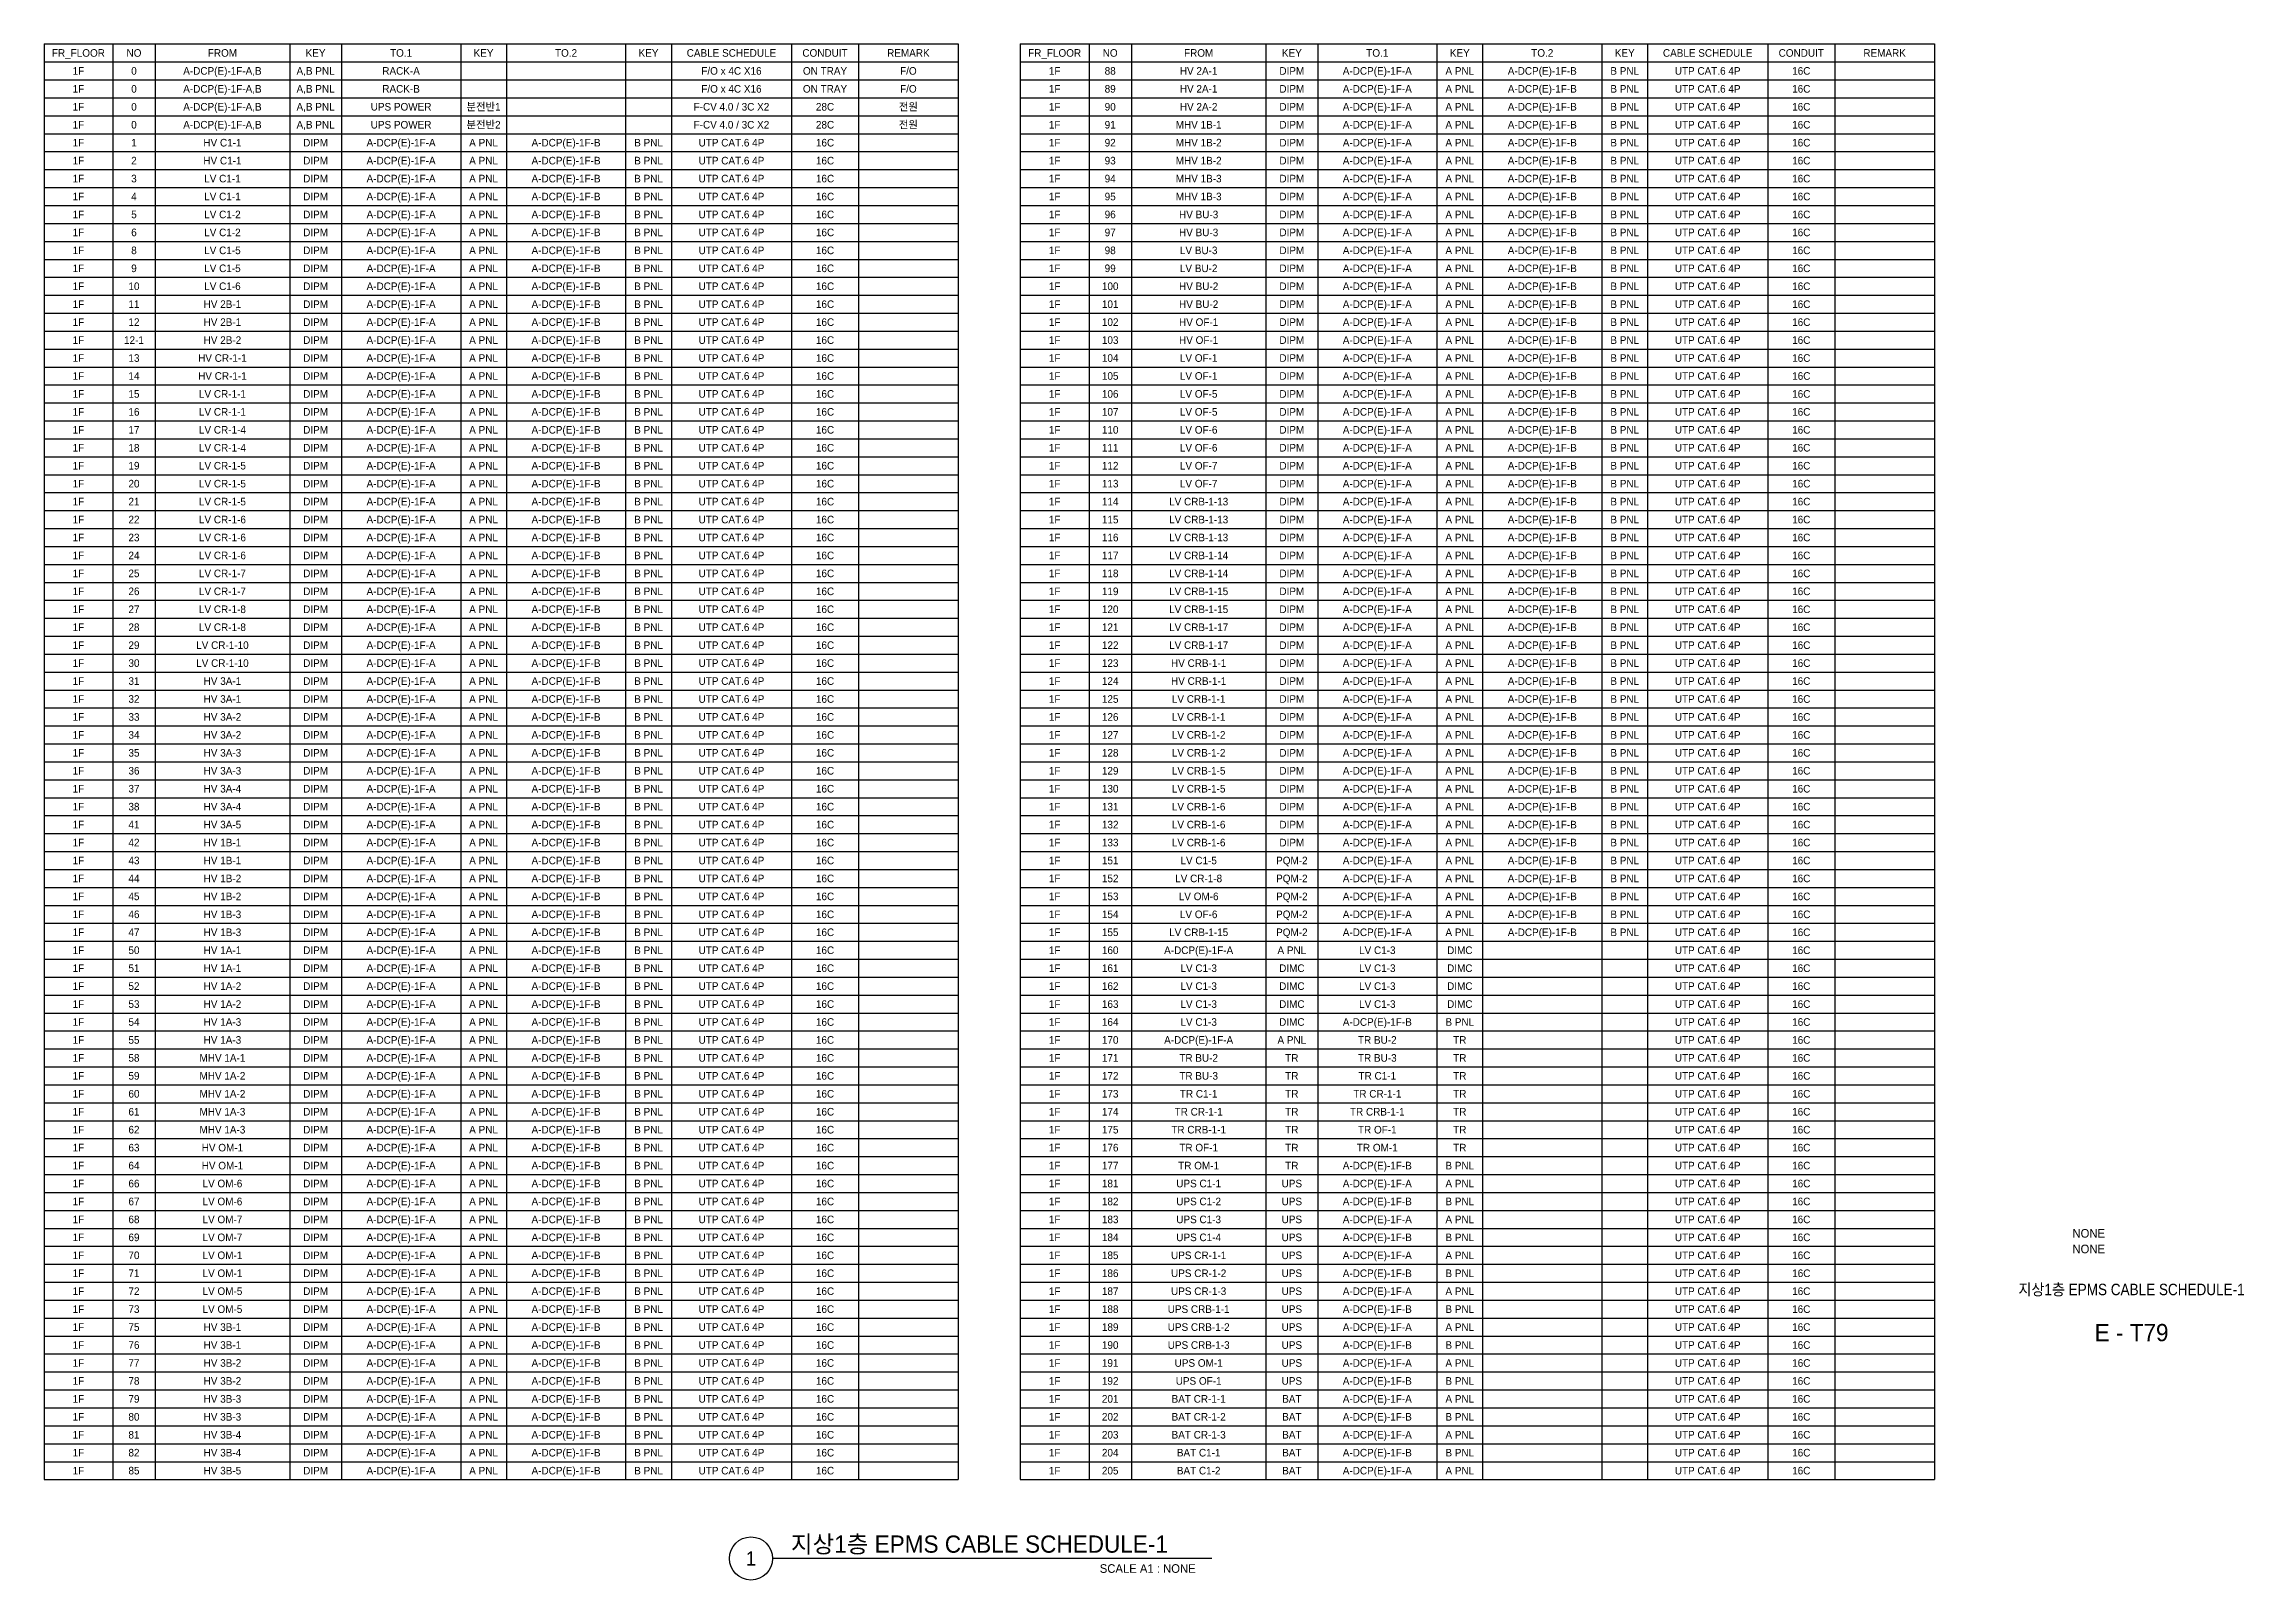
# Model space of a CAD drawing. Header units: millimetres. Extents: x 89450 to 753248, y -530175 to 1209785.
# Drawn here: x 512257 to 627095, y -351975 to -271775 of the extents above; entities that cross this region are included whole.
import ezdxf
from ezdxf.enums import TextEntityAlignment as Align

# ---------------------------------------------------------------- set-up
doc = ezdxf.new("R2010")
doc.units = ezdxf.units.MM
doc.header["$LTSCALE"] = 150
for name, color, linetype in [('-----29 Cable Schedule', 1, 'Continuous'), ('-----30 Text', 2, 'Continuous'), ('-----41 Drawing Title', 2, 'Continuous'), ('-----42 Drawing Number', 2, 'Continuous'), ('-----43 Drawing Scale', 3, 'Continuous')]:
    doc.layers.add(name, color=color, linetype=linetype)
doc.styles.add('ELEC', font='')
doc.styles.get('ELEC').set_extended_font_data('Dotum')

msp = doc.modelspace()

# ---------------------------------------------------------------- texts
at = {"layer": '-----30 Text', "style": 'ELEC'}
for s, height, p in [('FR_FLOOR', 396.6, (514053, -272243)), ('NO', 396.6, (516953, -272243)), ('FROM', 396.6, (521571, -272243)), ('KEY', 396.6, (526434, -272243)), ('TO.1', 396.6, (530896, -272243)), ('KEY', 396.6, (535201, -272243)), ('TO.2', 396.6, (539507, -272243)), ('KEY', 396.6, (543813, -272243)), ('CABLE SCHEDULE', 396.6, (548141, -272243)), ('CONDUIT', 396.6, (553026, -272243)), ('REMARK', 396.6, (557377, -272243)), ('FR_FLOOR', 396.6, (565011, -272243)), ('NO', 396.6, (567911, -272243)), ('FROM', 396.6, (572529, -272243)), ('KEY', 396.6, (577393, -272243)), ('TO.1', 396.6, (581854, -272243)), ('KEY', 396.6, (586160, -272243)), ('TO.2', 396.6, (590466, -272243)), ('KEY', 396.6, (594771, -272243)), ('CABLE SCHEDULE', 396.6, (599099, -272243)), ('CONDUIT', 396.6, (603985, -272243)), ('REMARK', 396.6, (608335, -272243)), ('1F', 396.6, (514053, -273180)), ('0', 397, (516953, -273180)), ('A-DCP(E)-1F-A,B', 396.6, (521571, -273180)), ('A,B PNL', 396.6, (526434, -273180)), ('RACK-A', 396.6, (530896, -273180)), ('F/O x 4C X16', 396.6, (548141, -273180)), ('ON TRAY', 396.6, (553026, -273180)), ('F/O', 396.6, (557377, -273180)), ('1F', 396.6, (565011, -273180)), ('88', 396.6, (567911, -273180)), ('HV 2A-1', 396.6, (572529, -273180)), ('DIPM', 396.6, (577393, -273180)), ('A-DCP(E)-1F-A', 396.6, (581854, -273180)), ('A PNL', 396.6, (586160, -273180)), ('A-DCP(E)-1F-B', 396.6, (590466, -273180)), ('B PNL', 396.6, (594771, -273180)), ('UTP CAT.6 4P', 396.6, (599099, -273180)), ('16C', 396.6, (603985, -273180)), ('1F', 396.6, (514053, -274117)), ('0', 397, (516953, -274117)), ('A-DCP(E)-1F-A,B', 396.6, (521571, -274117)), ('A,B PNL', 396.6, (526434, -274117)), ('RACK-B', 396.6, (530896, -274117)), ('F/O x 4C X16', 396.6, (548141, -274117)), ('ON TRAY', 396.6, (553026, -274117)), ('F/O', 396.6, (557377, -274117)), ('1F', 396.6, (565011, -274117)), ('89', 396.6, (567911, -274117)), ('HV 2A-1', 396.6, (572529, -274117)), ('DIPM', 396.6, (577393, -274117)), ('A-DCP(E)-1F-A', 396.6, (581854, -274117)), ('A PNL', 396.6, (586160, -274117)), ('A-DCP(E)-1F-B', 396.6, (590466, -274117)), ('B PNL', 396.6, (594771, -274117)), ('UTP CAT.6 4P', 396.6, (599099, -274117)), ('16C', 396.6, (603985, -274117)), ('1F', 396.6, (514053, -275054)), ('0', 397, (516953, -275054)), ('A-DCP(E)-1F-A,B', 396.6, (521571, -275054)), ('A,B PNL', 396.6, (526434, -275054)), ('UPS POWER', 396.6, (530896, -275054)), ('분전반1', 396.6, (535201, -275054)), ('F-CV 4.0 / 3C X2', 396.6, (548141, -275054)), ('28C', 396.6, (553026, -275054)), ('전원', 396.6, (557377, -275054)), ('1F', 396.6, (565011, -275054)), ('90', 396.6, (567911, -275054)), ('HV 2A-2', 396.6, (572529, -275054)), ('DIPM', 396.6, (577393, -275054)), ('A-DCP(E)-1F-A', 396.6, (581854, -275054)), ('A PNL', 396.6, (586160, -275054)), ('A-DCP(E)-1F-B', 396.6, (590466, -275054)), ('B PNL', 396.6, (594771, -275054)), ('UTP CAT.6 4P', 396.6, (599099, -275054)), ('16C', 396.6, (603985, -275054)), ('1F', 396.6, (514053, -275991)), ('1F', 396.6, (514053, -276928)), ('0', 397, (516953, -275991)), ('1', 397, (516953, -276928)), ('A-DCP(E)-1F-A,B', 396.6, (521571, -275991)), ('HV C1-1', 396.6, (521571, -276928)), ('A,B PNL', 396.6, (526434, -275991)), ('DIPM', 396.6, (526434, -276928)), ('A-DCP(E)-1F-A', 396.6, (530896, -276928)), ('UPS POWER', 396.6, (530896, -275991)), ('분전반2', 396.6, (535201, -275991)), ('A PNL', 396.6, (535201, -276928)), ('A-DCP(E)-1F-B', 396.6, (539507, -276928)), ('B PNL', 396.6, (543813, -276928)), ('F-CV 4.0 / 3C X2', 396.6, (548141, -275991)), ('UTP CAT.6 4P', 396.6, (548141, -276928)), ('28C', 396.6, (553026, -275991)), ('16C', 396.6, (553026, -276928)), ('전원', 396.6, (557377, -275991)), ('1F', 396.6, (565011, -275991)), ('1F', 396.6, (565011, -276928)), ('91', 396.6, (567911, -275991)), ('92', 396.6, (567911, -276928)), ('MHV 1B-1', 396.6, (572529, -275991)), ('MHV 1B-2', 396.6, (572529, -276928)), ('DIPM', 396.6, (577393, -275991)), ('DIPM', 396.6, (577393, -276928)), ('A-DCP(E)-1F-A', 396.6, (581854, -275991)), ('A-DCP(E)-1F-A', 396.6, (581854, -276928)), ('A PNL', 396.6, (586160, -275991)), ('A PNL', 396.6, (586160, -276928)), ('A-DCP(E)-1F-B', 396.6, (590466, -275991)), ('A-DCP(E)-1F-B', 396.6, (590466, -276928)), ('B PNL', 396.6, (594771, -275991)), ('B PNL', 396.6, (594771, -276928)), ('UTP CAT.6 4P', 396.6, (599099, -275991)), ('UTP CAT.6 4P', 396.6, (599099, -276928)), ('16C', 396.6, (603985, -275991)), ('16C', 396.6, (603985, -276928)), ('1F', 396.6, (514053, -277865)), ('2', 397, (516953, -277865)), ('HV C1-1', 396.6, (521571, -277865)), ('DIPM', 396.6, (526434, -277865)), ('A-DCP(E)-1F-A', 396.6, (530896, -277865)), ('A PNL', 396.6, (535201, -277865)), ('A-DCP(E)-1F-B', 396.6, (539507, -277865)), ('B PNL', 396.6, (543813, -277865)), ('UTP CAT.6 4P', 396.6, (548141, -277865)), ('16C', 396.6, (553026, -277865)), ('1F', 396.6, (565011, -277865)), ('93', 396.6, (567911, -277865)), ('MHV 1B-2', 396.6, (572529, -277865)), ('DIPM', 396.6, (577393, -277865)), ('A-DCP(E)-1F-A', 396.6, (581854, -277865)), ('A PNL', 396.6, (586160, -277865)), ('A-DCP(E)-1F-B', 396.6, (590466, -277865)), ('B PNL', 396.6, (594771, -277865)), ('UTP CAT.6 4P', 396.6, (599099, -277865)), ('16C', 396.6, (603985, -277865)), ('1F', 396.6, (514053, -278802)), ('3', 397, (516953, -278802)), ('LV C1-1', 396.6, (521571, -278802)), ('DIPM', 396.6, (526434, -278802)), ('A-DCP(E)-1F-A', 396.6, (530896, -278802)), ('A PNL', 396.6, (535201, -278802)), ('A-DCP(E)-1F-B', 396.6, (539507, -278802)), ('B PNL', 396.6, (543813, -278802)), ('UTP CAT.6 4P', 396.6, (548141, -278802)), ('16C', 396.6, (553026, -278802)), ('1F', 396.6, (565011, -278802)), ('94', 396.6, (567911, -278802)), ('MHV 1B-3', 396.6, (572529, -278802)), ('DIPM', 396.6, (577393, -278802)), ('A-DCP(E)-1F-A', 396.6, (581854, -278802)), ('A PNL', 396.6, (586160, -278802)), ('A-DCP(E)-1F-B', 396.6, (590466, -278802)), ('B PNL', 396.6, (594771, -278802)), ('UTP CAT.6 4P', 396.6, (599099, -278802)), ('16C', 396.6, (603985, -278802)), ('1F', 396.6, (514053, -279739)), ('4', 397, (516953, -279739)), ('LV C1-1', 396.6, (521571, -279739)), ('DIPM', 396.6, (526434, -279739)), ('A-DCP(E)-1F-A', 396.6, (530896, -279739)), ('A PNL', 396.6, (535201, -279739)), ('A-DCP(E)-1F-B', 396.6, (539507, -279739)), ('B PNL', 396.6, (543813, -279739)), ('UTP CAT.6 4P', 396.6, (548141, -279739)), ('16C', 396.6, (553026, -279739)), ('1F', 396.6, (565011, -279739)), ('95', 396.6, (567911, -279739)), ('MHV 1B-3', 396.6, (572529, -279739)), ('DIPM', 396.6, (577393, -279739)), ('A-DCP(E)-1F-A', 396.6, (581854, -279739)), ('A PNL', 396.6, (586160, -279739)), ('A-DCP(E)-1F-B', 396.6, (590466, -279739)), ('B PNL', 396.6, (594771, -279739)), ('UTP CAT.6 4P', 396.6, (599099, -279739)), ('16C', 396.6, (603985, -279739)), ('1F', 396.6, (514053, -280676)), ('5', 397, (516953, -280676)), ('LV C1-2', 396.6, (521571, -280676)), ('DIPM', 396.6, (526434, -280676)), ('A-DCP(E)-1F-A', 396.6, (530896, -280676)), ('A PNL', 396.6, (535201, -280676)), ('A-DCP(E)-1F-B', 396.6, (539507, -280676)), ('B PNL', 396.6, (543813, -280676)), ('UTP CAT.6 4P', 396.6, (548141, -280676)), ('16C', 396.6, (553026, -280676)), ('1F', 396.6, (565011, -280676)), ('96', 396.6, (567911, -280676)), ('HV BU-3', 396.6, (572529, -280676)), ('DIPM', 396.6, (577393, -280676)), ('A-DCP(E)-1F-A', 396.6, (581854, -280676)), ('A PNL', 396.6, (586160, -280676)), ('A-DCP(E)-1F-B', 396.6, (590466, -280676)), ('B PNL', 396.6, (594771, -280676)), ('UTP CAT.6 4P', 396.6, (599099, -280676)), ('16C', 396.6, (603985, -280676)), ('1F', 396.6, (514053, -281613)), ('1F', 396.6, (514053, -282550)), ('8', 397, (516953, -282550)), ('6', 397, (516953, -281613)), ('LV C1-2', 396.6, (521571, -281613)), ('LV C1-5', 396.6, (521571, -282550)), ('DIPM', 396.6, (526434, -281613)), ('DIPM', 396.6, (526434, -282550)), ('A-DCP(E)-1F-A', 396.6, (530896, -281613)), ('A-DCP(E)-1F-A', 396.6, (530896, -282550)), ('A PNL', 396.6, (535201, -281613)), ('A PNL', 396.6, (535201, -282550)), ('A-DCP(E)-1F-B', 396.6, (539507, -281613)), ('A-DCP(E)-1F-B', 396.6, (539507, -282550)), ('B PNL', 396.6, (543813, -281613)), ('B PNL', 396.6, (543813, -282550)), ('UTP CAT.6 4P', 396.6, (548141, -281613)), ('UTP CAT.6 4P', 396.6, (548141, -282550)), ('16C', 396.6, (553026, -281613)), ('16C', 396.6, (553026, -282550)), ('1F', 396.6, (565011, -281613)), ('1F', 396.6, (565011, -282550)), ('97', 396.6, (567911, -281613)), ('98', 396.6, (567911, -282550)), ('HV BU-3', 396.6, (572529, -281613)), ('LV BU-3', 396.6, (572529, -282550)), ('DIPM', 396.6, (577393, -281613)), ('DIPM', 396.6, (577393, -282550)), ('A-DCP(E)-1F-A', 396.6, (581854, -281613)), ('A-DCP(E)-1F-A', 396.6, (581854, -282550)), ('A PNL', 396.6, (586160, -281613)), ('A PNL', 396.6, (586160, -282550)), ('A-DCP(E)-1F-B', 396.6, (590466, -281613)), ('A-DCP(E)-1F-B', 396.6, (590466, -282550)), ('B PNL', 396.6, (594771, -281613)), ('B PNL', 396.6, (594771, -282550)), ('UTP CAT.6 4P', 396.6, (599099, -281613)), ('UTP CAT.6 4P', 396.6, (599099, -282550)), ('16C', 396.6, (603985, -281613)), ('16C', 396.6, (603985, -282550)), ('1F', 396.6, (514053, -283487)), ('9', 397, (516953, -283487)), ('LV C1-5', 396.6, (521571, -283487)), ('DIPM', 396.6, (526434, -283487)), ('A-DCP(E)-1F-A', 396.6, (530896, -283487)), ('A PNL', 396.6, (535201, -283487)), ('A-DCP(E)-1F-B', 396.6, (539507, -283487)), ('B PNL', 396.6, (543813, -283487)), ('UTP CAT.6 4P', 396.6, (548141, -283487)), ('16C', 396.6, (553026, -283487)), ('1F', 396.6, (565011, -283487)), ('99', 396.6, (567911, -283487)), ('LV BU-2', 396.6, (572529, -283487)), ('DIPM', 396.6, (577393, -283487)), ('A-DCP(E)-1F-A', 396.6, (581854, -283487)), ('A PNL', 396.6, (586160, -283487)), ('A-DCP(E)-1F-B', 396.6, (590466, -283487)), ('B PNL', 396.6, (594771, -283487)), ('UTP CAT.6 4P', 396.6, (599099, -283487)), ('16C', 396.6, (603985, -283487)), ('1F', 396.6, (514053, -284424)), ('10', 396.6, (516953, -284424)), ('LV C1-6', 396.6, (521571, -284424)), ('DIPM', 396.6, (526434, -284424)), ('A-DCP(E)-1F-A', 396.6, (530896, -284424)), ('A PNL', 396.6, (535201, -284424)), ('A-DCP(E)-1F-B', 396.6, (539507, -284424)), ('B PNL', 396.6, (543813, -284424)), ('UTP CAT.6 4P', 396.6, (548141, -284424)), ('16C', 396.6, (553026, -284424)), ('1F', 396.6, (565011, -284424)), ('100', 396.6, (567911, -284424)), ('HV BU-2', 396.6, (572529, -284424)), ('DIPM', 396.6, (577393, -284424)), ('A-DCP(E)-1F-A', 396.6, (581854, -284424)), ('A PNL', 396.6, (586160, -284424)), ('A-DCP(E)-1F-B', 396.6, (590466, -284424)), ('B PNL', 396.6, (594771, -284424)), ('UTP CAT.6 4P', 396.6, (599099, -284424)), ('16C', 396.6, (603985, -284424)), ('1F', 396.6, (514053, -285361)), ('11', 396.6, (516953, -285361)), ('HV 2B-1', 396.6, (521571, -285361)), ('DIPM', 396.6, (526434, -285361)), ('A-DCP(E)-1F-A', 396.6, (530896, -285361)), ('A PNL', 396.6, (535201, -285361)), ('A-DCP(E)-1F-B', 396.6, (539507, -285361)), ('B PNL', 396.6, (543813, -285361)), ('UTP CAT.6 4P', 396.6, (548141, -285361)), ('16C', 396.6, (553026, -285361)), ('1F', 396.6, (565011, -285361)), ('101', 396.6, (567911, -285361)), ('HV BU-2', 396.6, (572529, -285361)), ('DIPM', 396.6, (577393, -285361)), ('A-DCP(E)-1F-A', 396.6, (581854, -285361)), ('A PNL', 396.6, (586160, -285361)), ('A-DCP(E)-1F-B', 396.6, (590466, -285361)), ('B PNL', 396.6, (594771, -285361)), ('UTP CAT.6 4P', 396.6, (599099, -285361)), ('16C', 396.6, (603985, -285361)), ('1F', 396.6, (514053, -286298)), ('1F', 396.6, (514053, -287235)), ('12-1', 396.6, (516953, -287235)), ('12', 396.6, (516953, -286298)), ('HV 2B-1', 396.6, (521571, -286298)), ('HV 2B-2', 396.6, (521571, -287235)), ('DIPM', 396.6, (526434, -286298)), ('DIPM', 396.6, (526434, -287235)), ('A-DCP(E)-1F-A', 396.6, (530896, -286298)), ('A-DCP(E)-1F-A', 396.6, (530896, -287235)), ('A PNL', 396.6, (535201, -286298)), ('A PNL', 396.6, (535201, -287235)), ('A-DCP(E)-1F-B', 396.6, (539507, -286298)), ('A-DCP(E)-1F-B', 396.6, (539507, -287235)), ('B PNL', 396.6, (543813, -286298)), ('B PNL', 396.6, (543813, -287235)), ('UTP CAT.6 4P', 396.6, (548141, -286298)), ('UTP CAT.6 4P', 396.6, (548141, -287235)), ('16C', 396.6, (553026, -286298)), ('16C', 396.6, (553026, -287235)), ('1F', 396.6, (565011, -286298)), ('1F', 396.6, (565011, -287235)), ('102', 396.6, (567911, -286298)), ('103', 396.6, (567911, -287235)), ('HV OF-1', 396.6, (572529, -286298)), ('HV OF-1', 396.6, (572529, -287235)), ('DIPM', 396.6, (577393, -286298)), ('DIPM', 396.6, (577393, -287235)), ('A-DCP(E)-1F-A', 396.6, (581854, -286298)), ('A-DCP(E)-1F-A', 396.6, (581854, -287235)), ('A PNL', 396.6, (586160, -286298)), ('A PNL', 396.6, (586160, -287235)), ('A-DCP(E)-1F-B', 396.6, (590466, -286298)), ('A-DCP(E)-1F-B', 396.6, (590466, -287235)), ('B PNL', 396.6, (594771, -286298)), ('B PNL', 396.6, (594771, -287235)), ('UTP CAT.6 4P', 396.6, (599099, -286298)), ('UTP CAT.6 4P', 396.6, (599099, -287235)), ('16C', 396.6, (603985, -286298)), ('16C', 396.6, (603985, -287235)), ('1F', 396.6, (514053, -288172)), ('13', 396.6, (516953, -288172)), ('HV CR-1-1', 396.6, (521571, -288172)), ('DIPM', 396.6, (526434, -288172)), ('A-DCP(E)-1F-A', 396.6, (530896, -288172)), ('A PNL', 396.6, (535201, -288172)), ('A-DCP(E)-1F-B', 396.6, (539507, -288172)), ('B PNL', 396.6, (543813, -288172)), ('UTP CAT.6 4P', 396.6, (548141, -288172)), ('16C', 396.6, (553026, -288172)), ('1F', 396.6, (565011, -288172)), ('104', 396.6, (567911, -288172)), ('LV OF-1', 396.6, (572529, -288172)), ('DIPM', 396.6, (577393, -288172)), ('A-DCP(E)-1F-A', 396.6, (581854, -288172)), ('A PNL', 396.6, (586160, -288172)), ('A-DCP(E)-1F-B', 396.6, (590466, -288172)), ('B PNL', 396.6, (594771, -288172)), ('UTP CAT.6 4P', 396.6, (599099, -288172)), ('16C', 396.6, (603985, -288172)), ('1F', 396.6, (514053, -289109)), ('14', 396.6, (516953, -289109)), ('HV CR-1-1', 396.6, (521571, -289109)), ('DIPM', 396.6, (526434, -289109)), ('A-DCP(E)-1F-A', 396.6, (530896, -289109)), ('A PNL', 396.6, (535201, -289109)), ('A-DCP(E)-1F-B', 396.6, (539507, -289109)), ('B PNL', 396.6, (543813, -289109)), ('UTP CAT.6 4P', 396.6, (548141, -289109)), ('16C', 396.6, (553026, -289109)), ('1F', 396.6, (565011, -289109)), ('105', 396.6, (567911, -289109)), ('LV OF-1', 396.6, (572529, -289109)), ('DIPM', 396.6, (577393, -289109)), ('A-DCP(E)-1F-A', 396.6, (581854, -289109)), ('A PNL', 396.6, (586160, -289109)), ('A-DCP(E)-1F-B', 396.6, (590466, -289109)), ('B PNL', 396.6, (594771, -289109)), ('UTP CAT.6 4P', 396.6, (599099, -289109)), ('16C', 396.6, (603985, -289109)), ('1F', 396.6, (514053, -290046)), ('15', 396.6, (516953, -290046)), ('LV CR-1-1', 396.6, (521571, -290046)), ('DIPM', 396.6, (526434, -290046)), ('A-DCP(E)-1F-A', 396.6, (530896, -290046)), ('A PNL', 396.6, (535201, -290046)), ('A-DCP(E)-1F-B', 396.6, (539507, -290046)), ('B PNL', 396.6, (543813, -290046)), ('UTP CAT.6 4P', 396.6, (548141, -290046)), ('16C', 396.6, (553026, -290046)), ('1F', 396.6, (565011, -290046)), ('106', 396.6, (567911, -290046)), ('LV OF-5', 396.6, (572529, -290046)), ('DIPM', 396.6, (577393, -290046)), ('A-DCP(E)-1F-A', 396.6, (581854, -290046)), ('A PNL', 396.6, (586160, -290046)), ('A-DCP(E)-1F-B', 396.6, (590466, -290046)), ('B PNL', 396.6, (594771, -290046)), ('UTP CAT.6 4P', 396.6, (599099, -290046)), ('16C', 396.6, (603985, -290046)), ('1F', 396.6, (514053, -290983)), ('16', 396.6, (516953, -290983)), ('LV CR-1-1', 396.6, (521571, -290983)), ('DIPM', 396.6, (526434, -290983)), ('A-DCP(E)-1F-A', 396.6, (530896, -290983)), ('A PNL', 396.6, (535201, -290983)), ('A-DCP(E)-1F-B', 396.6, (539507, -290983)), ('B PNL', 396.6, (543813, -290983)), ('UTP CAT.6 4P', 396.6, (548141, -290983)), ('16C', 396.6, (553026, -290983)), ('1F', 396.6, (565011, -290983)), ('107', 396.6, (567911, -290983)), ('LV OF-5', 396.6, (572529, -290983)), ('DIPM', 396.6, (577393, -290983)), ('A-DCP(E)-1F-A', 396.6, (581854, -290983)), ('A PNL', 396.6, (586160, -290983)), ('A-DCP(E)-1F-B', 396.6, (590466, -290983)), ('B PNL', 396.6, (594771, -290983)), ('UTP CAT.6 4P', 396.6, (599099, -290983)), ('16C', 396.6, (603985, -290983)), ('1F', 396.6, (514053, -291920)), ('1F', 396.6, (514053, -292857)), ('17', 396.6, (516953, -291920)), ('18', 396.6, (516953, -292857)), ('LV CR-1-4', 396.6, (521571, -291920)), ('LV CR-1-4', 396.6, (521571, -292857)), ('DIPM', 396.6, (526434, -291920)), ('DIPM', 396.6, (526434, -292857)), ('A-DCP(E)-1F-A', 396.6, (530896, -291920)), ('A-DCP(E)-1F-A', 396.6, (530896, -292857)), ('A PNL', 396.6, (535201, -291920)), ('A PNL', 396.6, (535201, -292857)), ('A-DCP(E)-1F-B', 396.6, (539507, -291920)), ('A-DCP(E)-1F-B', 396.6, (539507, -292857)), ('B PNL', 396.6, (543813, -291920)), ('B PNL', 396.6, (543813, -292857)), ('UTP CAT.6 4P', 396.6, (548141, -291920)), ('UTP CAT.6 4P', 396.6, (548141, -292857)), ('16C', 396.6, (553026, -291920)), ('16C', 396.6, (553026, -292857)), ('1F', 396.6, (565011, -291920)), ('1F', 396.6, (565011, -292857)), ('110', 396.6, (567911, -291920)), ('111', 396.6, (567911, -292857)), ('LV OF-6', 396.6, (572529, -291920)), ('LV OF-6', 396.6, (572529, -292857)), ('DIPM', 396.6, (577393, -291920)), ('DIPM', 396.6, (577393, -292857)), ('A-DCP(E)-1F-A', 396.6, (581854, -291920)), ('A-DCP(E)-1F-A', 396.6, (581854, -292857)), ('A PNL', 396.6, (586160, -291920)), ('A PNL', 396.6, (586160, -292857)), ('A-DCP(E)-1F-B', 396.6, (590466, -291920)), ('A-DCP(E)-1F-B', 396.6, (590466, -292857)), ('B PNL', 396.6, (594771, -291920)), ('B PNL', 396.6, (594771, -292857)), ('UTP CAT.6 4P', 396.6, (599099, -291920)), ('UTP CAT.6 4P', 396.6, (599099, -292857)), ('16C', 396.6, (603985, -291920)), ('16C', 396.6, (603985, -292857)), ('1F', 396.6, (514053, -293794)), ('19', 396.6, (516953, -293794)), ('LV CR-1-5', 396.6, (521571, -293794)), ('DIPM', 396.6, (526434, -293794)), ('A-DCP(E)-1F-A', 396.6, (530896, -293794)), ('A PNL', 396.6, (535201, -293794)), ('A-DCP(E)-1F-B', 396.6, (539507, -293794)), ('B PNL', 396.6, (543813, -293794)), ('UTP CAT.6 4P', 396.6, (548141, -293794)), ('16C', 396.6, (553026, -293794)), ('1F', 396.6, (565011, -293794)), ('112', 396.6, (567911, -293794)), ('LV OF-7', 396.6, (572529, -293794)), ('DIPM', 396.6, (577393, -293794)), ('A-DCP(E)-1F-A', 396.6, (581854, -293794)), ('A PNL', 396.6, (586160, -293794)), ('A-DCP(E)-1F-B', 396.6, (590466, -293794)), ('B PNL', 396.6, (594771, -293794)), ('UTP CAT.6 4P', 396.6, (599099, -293794)), ('16C', 396.6, (603985, -293794)), ('1F', 396.6, (514053, -294731)), ('20', 396.6, (516953, -294731)), ('LV CR-1-5', 396.6, (521571, -294731)), ('DIPM', 396.6, (526434, -294731)), ('A-DCP(E)-1F-A', 396.6, (530896, -294731)), ('A PNL', 396.6, (535201, -294731)), ('A-DCP(E)-1F-B', 396.6, (539507, -294731)), ('B PNL', 396.6, (543813, -294731)), ('UTP CAT.6 4P', 396.6, (548141, -294731)), ('16C', 396.6, (553026, -294731)), ('1F', 396.6, (565011, -294731)), ('113', 396.6, (567911, -294731)), ('LV OF-7', 396.6, (572529, -294731)), ('DIPM', 396.6, (577393, -294731)), ('A-DCP(E)-1F-A', 396.6, (581854, -294731)), ('A PNL', 396.6, (586160, -294731)), ('A-DCP(E)-1F-B', 396.6, (590466, -294731)), ('B PNL', 396.6, (594771, -294731)), ('UTP CAT.6 4P', 396.6, (599099, -294731)), ('16C', 396.6, (603985, -294731)), ('1F', 396.6, (514053, -295668)), ('21', 396.6, (516953, -295668)), ('LV CR-1-5', 396.6, (521571, -295668)), ('DIPM', 396.6, (526434, -295668)), ('A-DCP(E)-1F-A', 396.6, (530896, -295668)), ('A PNL', 396.6, (535201, -295668)), ('A-DCP(E)-1F-B', 396.6, (539507, -295668)), ('B PNL', 396.6, (543813, -295668)), ('UTP CAT.6 4P', 396.6, (548141, -295668)), ('16C', 396.6, (553026, -295668)), ('1F', 396.6, (565011, -295668)), ('114', 396.6, (567911, -295668)), ('LV CRB-1-13', 396.6, (572529, -295668)), ('DIPM', 396.6, (577393, -295668)), ('A-DCP(E)-1F-A', 396.6, (581854, -295668)), ('A PNL', 396.6, (586160, -295668)), ('A-DCP(E)-1F-B', 396.6, (590466, -295668)), ('B PNL', 396.6, (594771, -295668)), ('UTP CAT.6 4P', 396.6, (599099, -295668)), ('16C', 396.6, (603985, -295668)), ('1F', 396.6, (514053, -296605)), ('1F', 396.6, (514053, -297542)), ('22', 396.6, (516953, -296605)), ('23', 396.6, (516953, -297542)), ('LV CR-1-6', 396.6, (521571, -296605)), ('LV CR-1-6', 396.6, (521571, -297542)), ('DIPM', 396.6, (526434, -296605)), ('DIPM', 396.6, (526434, -297542)), ('A-DCP(E)-1F-A', 396.6, (530896, -296605)), ('A-DCP(E)-1F-A', 396.6, (530896, -297542)), ('A PNL', 396.6, (535201, -296605)), ('A PNL', 396.6, (535201, -297542)), ('A-DCP(E)-1F-B', 396.6, (539507, -296605)), ('A-DCP(E)-1F-B', 396.6, (539507, -297542)), ('B PNL', 396.6, (543813, -296605)), ('B PNL', 396.6, (543813, -297542)), ('UTP CAT.6 4P', 396.6, (548141, -296605)), ('UTP CAT.6 4P', 396.6, (548141, -297542)), ('16C', 396.6, (553026, -296605)), ('16C', 396.6, (553026, -297542)), ('1F', 396.6, (565011, -296605)), ('1F', 396.6, (565011, -297542)), ('115', 396.6, (567911, -296605)), ('116', 396.6, (567911, -297542)), ('LV CRB-1-13', 396.6, (572529, -296605)), ('LV CRB-1-13', 396.6, (572529, -297542)), ('DIPM', 396.6, (577393, -296605)), ('DIPM', 396.6, (577393, -297542)), ('A-DCP(E)-1F-A', 396.6, (581854, -296605)), ('A-DCP(E)-1F-A', 396.6, (581854, -297542)), ('A PNL', 396.6, (586160, -296605)), ('A PNL', 396.6, (586160, -297542)), ('A-DCP(E)-1F-B', 396.6, (590466, -296605)), ('A-DCP(E)-1F-B', 396.6, (590466, -297542)), ('B PNL', 396.6, (594771, -296605)), ('B PNL', 396.6, (594771, -297542)), ('UTP CAT.6 4P', 396.6, (599099, -296605)), ('UTP CAT.6 4P', 396.6, (599099, -297542)), ('16C', 396.6, (603985, -296605)), ('16C', 396.6, (603985, -297542)), ('1F', 396.6, (514053, -298479)), ('24', 396.6, (516953, -298479)), ('LV CR-1-6', 396.6, (521571, -298479)), ('DIPM', 396.6, (526434, -298479)), ('A-DCP(E)-1F-A', 396.6, (530896, -298479)), ('A PNL', 396.6, (535201, -298479)), ('A-DCP(E)-1F-B', 396.6, (539507, -298479)), ('B PNL', 396.6, (543813, -298479)), ('UTP CAT.6 4P', 396.6, (548141, -298479)), ('16C', 396.6, (553026, -298479)), ('1F', 396.6, (565011, -298479)), ('117', 396.6, (567911, -298479)), ('LV CRB-1-14', 396.6, (572529, -298479)), ('DIPM', 396.6, (577393, -298479)), ('A-DCP(E)-1F-A', 396.6, (581854, -298479)), ('A PNL', 396.6, (586160, -298479)), ('A-DCP(E)-1F-B', 396.6, (590466, -298479)), ('B PNL', 396.6, (594771, -298479)), ('UTP CAT.6 4P', 396.6, (599099, -298479)), ('16C', 396.6, (603985, -298479)), ('1F', 396.6, (514053, -299416)), ('25', 396.6, (516953, -299416)), ('LV CR-1-7', 396.6, (521571, -299416)), ('DIPM', 396.6, (526434, -299416)), ('A-DCP(E)-1F-A', 396.6, (530896, -299416)), ('A PNL', 396.6, (535201, -299416)), ('A-DCP(E)-1F-B', 396.6, (539507, -299416)), ('B PNL', 396.6, (543813, -299416)), ('UTP CAT.6 4P', 396.6, (548141, -299416)), ('16C', 396.6, (553026, -299416)), ('1F', 396.6, (565011, -299416)), ('118', 396.6, (567911, -299416)), ('LV CRB-1-14', 396.6, (572529, -299416)), ('DIPM', 396.6, (577393, -299416)), ('A-DCP(E)-1F-A', 396.6, (581854, -299416)), ('A PNL', 396.6, (586160, -299416)), ('A-DCP(E)-1F-B', 396.6, (590466, -299416)), ('B PNL', 396.6, (594771, -299416)), ('UTP CAT.6 4P', 396.6, (599099, -299416)), ('16C', 396.6, (603985, -299416)), ('1F', 396.6, (514053, -300353)), ('26', 396.6, (516953, -300353)), ('LV CR-1-7', 396.6, (521571, -300353)), ('DIPM', 396.6, (526434, -300353)), ('A-DCP(E)-1F-A', 396.6, (530896, -300353)), ('A PNL', 396.6, (535201, -300353)), ('A-DCP(E)-1F-B', 396.6, (539507, -300353)), ('B PNL', 396.6, (543813, -300353)), ('UTP CAT.6 4P', 396.6, (548141, -300353)), ('16C', 396.6, (553026, -300353)), ('1F', 396.6, (565011, -300353)), ('119', 396.6, (567911, -300353)), ('LV CRB-1-15', 396.6, (572529, -300353)), ('DIPM', 396.6, (577393, -300353)), ('A-DCP(E)-1F-A', 396.6, (581854, -300353)), ('A PNL', 396.6, (586160, -300353)), ('A-DCP(E)-1F-B', 396.6, (590466, -300353)), ('B PNL', 396.6, (594771, -300353)), ('UTP CAT.6 4P', 396.6, (599099, -300353)), ('16C', 396.6, (603985, -300353)), ('1F', 396.6, (514053, -301290)), ('27', 396.6, (516953, -301290)), ('28', 396.6, (516953, -302227)), ('LV CR-1-8', 396.6, (521571, -301290)), ('LV CR-1-8', 396.6, (521571, -302227)), ('DIPM', 396.6, (526434, -301290)), ('A-DCP(E)-1F-A', 396.6, (530896, -301290)), ('A-DCP(E)-1F-A', 396.6, (530896, -302227)), ('A PNL', 396.6, (535201, -301290)), ('A-DCP(E)-1F-B', 396.6, (539507, -301290)), ('A-DCP(E)-1F-B', 396.6, (539507, -302227)), ('B PNL', 396.6, (543813, -301290)), ('UTP CAT.6 4P', 396.6, (548141, -301290)), ('UTP CAT.6 4P', 396.6, (548141, -302227)), ('16C', 396.6, (553026, -301290)), ('16C', 396.6, (553026, -302227)), ('1F', 396.6, (565011, -301290)), ('120', 396.6, (567911, -301290)), ('121', 396.6, (567911, -302227)), ('LV CRB-1-15', 396.6, (572529, -301290)), ('LV CRB-1-17', 396.6, (572529, -302227)), ('DIPM', 396.6, (577393, -301290)), ('A-DCP(E)-1F-A', 396.6, (581854, -301290)), ('A-DCP(E)-1F-A', 396.6, (581854, -302227)), ('A PNL', 396.6, (586160, -301290)), ('A-DCP(E)-1F-B', 396.6, (590466, -301290)), ('A-DCP(E)-1F-B', 396.6, (590466, -302227)), ('B PNL', 396.6, (594771, -301290)), ('UTP CAT.6 4P', 396.6, (599099, -301290)), ('UTP CAT.6 4P', 396.6, (599099, -302227)), ('16C', 396.6, (603985, -301290)), ('16C', 396.6, (603985, -302227)), ('1F', 396.6, (514053, -302227)), ('1F', 396.6, (514053, -303164)), ('29', 396.6, (516953, -303164)), ('LV CR-1-10', 396.6, (521571, -303164)), ('DIPM', 396.6, (526434, -302227)), ('DIPM', 396.6, (526434, -303164)), ('A-DCP(E)-1F-A', 396.6, (530896, -303164)), ('A PNL', 396.6, (535201, -302227)), ('A PNL', 396.6, (535201, -303164)), ('A-DCP(E)-1F-B', 396.6, (539507, -303164)), ('B PNL', 396.6, (543813, -302227)), ('B PNL', 396.6, (543813, -303164)), ('UTP CAT.6 4P', 396.6, (548141, -303164)), ('16C', 396.6, (553026, -303164)), ('1F', 396.6, (565011, -302227)), ('1F', 396.6, (565011, -303164)), ('122', 396.6, (567911, -303164)), ('LV CRB-1-17', 396.6, (572529, -303164)), ('DIPM', 396.6, (577393, -302227)), ('DIPM', 396.6, (577393, -303164)), ('A-DCP(E)-1F-A', 396.6, (581854, -303164)), ('A PNL', 396.6, (586160, -302227)), ('A PNL', 396.6, (586160, -303164)), ('A-DCP(E)-1F-B', 396.6, (590466, -303164)), ('B PNL', 396.6, (594771, -302227)), ('B PNL', 396.6, (594771, -303164)), ('UTP CAT.6 4P', 396.6, (599099, -303164)), ('16C', 396.6, (603985, -303164)), ('1F', 396.6, (514053, -304101)), ('30', 396.6, (516953, -304101)), ('LV CR-1-10', 396.6, (521571, -304101)), ('DIPM', 396.6, (526434, -304101)), ('A-DCP(E)-1F-A', 396.6, (530896, -304101)), ('A PNL', 396.6, (535201, -304101)), ('A-DCP(E)-1F-B', 396.6, (539507, -304101)), ('B PNL', 396.6, (543813, -304101)), ('UTP CAT.6 4P', 396.6, (548141, -304101)), ('16C', 396.6, (553026, -304101)), ('1F', 396.6, (565011, -304101)), ('123', 396.6, (567911, -304101)), ('HV CRB-1-1', 396.6, (572529, -304101)), ('DIPM', 396.6, (577393, -304101)), ('A-DCP(E)-1F-A', 396.6, (581854, -304101)), ('A PNL', 396.6, (586160, -304101)), ('A-DCP(E)-1F-B', 396.6, (590466, -304101)), ('B PNL', 396.6, (594771, -304101)), ('UTP CAT.6 4P', 396.6, (599099, -304101)), ('16C', 396.6, (603985, -304101)), ('1F', 396.6, (514053, -305038)), ('31', 396.6, (516953, -305038)), ('HV 3A-1', 396.6, (521571, -305038)), ('DIPM', 396.6, (526434, -305038)), ('A-DCP(E)-1F-A', 396.6, (530896, -305038)), ('A PNL', 396.6, (535201, -305038)), ('A-DCP(E)-1F-B', 396.6, (539507, -305038)), ('B PNL', 396.6, (543813, -305038)), ('UTP CAT.6 4P', 396.6, (548141, -305038)), ('16C', 396.6, (553026, -305038)), ('1F', 396.6, (565011, -305038)), ('124', 396.6, (567911, -305038)), ('HV CRB-1-1', 396.6, (572529, -305038)), ('DIPM', 396.6, (577393, -305038)), ('A-DCP(E)-1F-A', 396.6, (581854, -305038)), ('A PNL', 396.6, (586160, -305038)), ('A-DCP(E)-1F-B', 396.6, (590466, -305038)), ('B PNL', 396.6, (594771, -305038)), ('UTP CAT.6 4P', 396.6, (599099, -305038)), ('16C', 396.6, (603985, -305038)), ('1F', 396.6, (514053, -305975)), ('32', 396.6, (516953, -305975)), ('HV 3A-1', 396.6, (521571, -305975)), ('DIPM', 396.6, (526434, -305975)), ('A-DCP(E)-1F-A', 396.6, (530896, -305975)), ('A PNL', 396.6, (535201, -305975)), ('A-DCP(E)-1F-B', 396.6, (539507, -305975)), ('B PNL', 396.6, (543813, -305975)), ('UTP CAT.6 4P', 396.6, (548141, -305975)), ('16C', 396.6, (553026, -305975)), ('1F', 396.6, (565011, -305975)), ('125', 396.6, (567911, -305975)), ('LV CRB-1-1', 396.6, (572529, -305975)), ('DIPM', 396.6, (577393, -305975)), ('A-DCP(E)-1F-A', 396.6, (581854, -305975)), ('A PNL', 396.6, (586160, -305975)), ('A-DCP(E)-1F-B', 396.6, (590466, -305975)), ('B PNL', 396.6, (594771, -305975)), ('UTP CAT.6 4P', 396.6, (599099, -305975)), ('16C', 396.6, (603985, -305975)), ('1F', 396.6, (514053, -306912)), ('1F', 396.6, (514053, -307849)), ('33', 396.6, (516953, -306912)), ('34', 396.6, (516953, -307849)), ('HV 3A-2', 396.6, (521571, -306912)), ('HV 3A-2', 396.6, (521571, -307849)), ('DIPM', 396.6, (526434, -306912)), ('DIPM', 396.6, (526434, -307849)), ('A-DCP(E)-1F-A', 396.6, (530896, -306912)), ('A-DCP(E)-1F-A', 396.6, (530896, -307849)), ('A PNL', 396.6, (535201, -306912)), ('A PNL', 396.6, (535201, -307849)), ('A-DCP(E)-1F-B', 396.6, (539507, -306912)), ('A-DCP(E)-1F-B', 396.6, (539507, -307849)), ('B PNL', 396.6, (543813, -306912)), ('B PNL', 396.6, (543813, -307849)), ('UTP CAT.6 4P', 396.6, (548141, -306912)), ('UTP CAT.6 4P', 396.6, (548141, -307849)), ('16C', 396.6, (553026, -306912)), ('16C', 396.6, (553026, -307849)), ('1F', 396.6, (565011, -306912)), ('1F', 396.6, (565011, -307849)), ('126', 396.6, (567911, -306912)), ('127', 396.6, (567911, -307849)), ('LV CRB-1-1', 396.6, (572529, -306912)), ('LV CRB-1-2', 396.6, (572529, -307849)), ('DIPM', 396.6, (577393, -306912)), ('DIPM', 396.6, (577393, -307849)), ('A-DCP(E)-1F-A', 396.6, (581854, -306912)), ('A-DCP(E)-1F-A', 396.6, (581854, -307849)), ('A PNL', 396.6, (586160, -306912)), ('A PNL', 396.6, (586160, -307849)), ('A-DCP(E)-1F-B', 396.6, (590466, -306912)), ('A-DCP(E)-1F-B', 396.6, (590466, -307849)), ('B PNL', 396.6, (594771, -306912)), ('B PNL', 396.6, (594771, -307849)), ('UTP CAT.6 4P', 396.6, (599099, -306912)), ('UTP CAT.6 4P', 396.6, (599099, -307849)), ('16C', 396.6, (603985, -306912)), ('16C', 396.6, (603985, -307849)), ('1F', 396.6, (514053, -308785)), ('35', 396.6, (516953, -308785)), ('HV 3A-3', 396.6, (521571, -308785)), ('DIPM', 396.6, (526434, -308785)), ('A-DCP(E)-1F-A', 396.6, (530896, -308785)), ('A PNL', 396.6, (535201, -308785)), ('A-DCP(E)-1F-B', 396.6, (539507, -308785)), ('B PNL', 396.6, (543813, -308785)), ('UTP CAT.6 4P', 396.6, (548141, -308785)), ('16C', 396.6, (553026, -308785)), ('1F', 396.6, (565011, -308785)), ('128', 396.6, (567911, -308785)), ('LV CRB-1-2', 396.6, (572529, -308785)), ('DIPM', 396.6, (577393, -308785)), ('A-DCP(E)-1F-A', 396.6, (581854, -308785)), ('A PNL', 396.6, (586160, -308785)), ('A-DCP(E)-1F-B', 396.6, (590466, -308785)), ('B PNL', 396.6, (594771, -308785)), ('UTP CAT.6 4P', 396.6, (599099, -308785)), ('16C', 396.6, (603985, -308785)), ('1F', 396.6, (514053, -309722)), ('36', 396.6, (516953, -309722)), ('HV 3A-3', 396.6, (521571, -309722)), ('DIPM', 396.6, (526434, -309722)), ('A-DCP(E)-1F-A', 396.6, (530896, -309722)), ('A PNL', 396.6, (535201, -309722)), ('A-DCP(E)-1F-B', 396.6, (539507, -309722)), ('B PNL', 396.6, (543813, -309722)), ('UTP CAT.6 4P', 396.6, (548141, -309722)), ('16C', 396.6, (553026, -309722)), ('1F', 396.6, (565011, -309722)), ('129', 396.6, (567911, -309722)), ('LV CRB-1-5', 396.6, (572529, -309722)), ('DIPM', 396.6, (577393, -309722)), ('A-DCP(E)-1F-A', 396.6, (581854, -309722)), ('A PNL', 396.6, (586160, -309722)), ('A-DCP(E)-1F-B', 396.6, (590466, -309722)), ('B PNL', 396.6, (594771, -309722)), ('UTP CAT.6 4P', 396.6, (599099, -309722)), ('16C', 396.6, (603985, -309722)), ('1F', 396.6, (514053, -310659)), ('37', 396.6, (516953, -310659)), ('HV 3A-4', 396.6, (521571, -310659)), ('DIPM', 396.6, (526434, -310659)), ('A-DCP(E)-1F-A', 396.6, (530896, -310659)), ('A PNL', 396.6, (535201, -310659)), ('A-DCP(E)-1F-B', 396.6, (539507, -310659)), ('B PNL', 396.6, (543813, -310659)), ('UTP CAT.6 4P', 396.6, (548141, -310659)), ('16C', 396.6, (553026, -310659)), ('1F', 396.6, (565011, -310659)), ('130', 396.6, (567911, -310659)), ('LV CRB-1-5', 396.6, (572529, -310659)), ('DIPM', 396.6, (577393, -310659)), ('A-DCP(E)-1F-A', 396.6, (581854, -310659)), ('A PNL', 396.6, (586160, -310659)), ('A-DCP(E)-1F-B', 396.6, (590466, -310659)), ('B PNL', 396.6, (594771, -310659)), ('UTP CAT.6 4P', 396.6, (599099, -310659)), ('16C', 396.6, (603985, -310659)), ('1F', 396.6, (514053, -311596)), ('1F', 396.6, (514053, -312533)), ('41', 396.6, (516953, -312533)), ('38', 396.6, (516953, -311596)), ('HV 3A-4', 396.6, (521571, -311596)), ('HV 3A-5', 396.6, (521571, -312533)), ('DIPM', 396.6, (526434, -311596)), ('DIPM', 396.6, (526434, -312533)), ('A-DCP(E)-1F-A', 396.6, (530896, -311596)), ('A-DCP(E)-1F-A', 396.6, (530896, -312533)), ('A PNL', 396.6, (535201, -311596)), ('A PNL', 396.6, (535201, -312533)), ('A-DCP(E)-1F-B', 396.6, (539507, -311596)), ('A-DCP(E)-1F-B', 396.6, (539507, -312533)), ('B PNL', 396.6, (543813, -311596)), ('B PNL', 396.6, (543813, -312533)), ('UTP CAT.6 4P', 396.6, (548141, -311596)), ('UTP CAT.6 4P', 396.6, (548141, -312533)), ('16C', 396.6, (553026, -311596)), ('16C', 396.6, (553026, -312533)), ('1F', 396.6, (565011, -311596)), ('1F', 396.6, (565011, -312533)), ('131', 396.6, (567911, -311596)), ('132', 396.6, (567911, -312533)), ('LV CRB-1-6', 396.6, (572529, -311596)), ('LV CRB-1-6', 396.6, (572529, -312533)), ('DIPM', 396.6, (577393, -311596)), ('DIPM', 396.6, (577393, -312533)), ('A-DCP(E)-1F-A', 396.6, (581854, -311596)), ('A-DCP(E)-1F-A', 396.6, (581854, -312533)), ('A PNL', 396.6, (586160, -311596)), ('A PNL', 396.6, (586160, -312533)), ('A-DCP(E)-1F-B', 396.6, (590466, -311596)), ('A-DCP(E)-1F-B', 396.6, (590466, -312533)), ('B PNL', 396.6, (594771, -311596)), ('B PNL', 396.6, (594771, -312533)), ('UTP CAT.6 4P', 396.6, (599099, -311596)), ('UTP CAT.6 4P', 396.6, (599099, -312533)), ('16C', 396.6, (603985, -311596)), ('16C', 396.6, (603985, -312533)), ('1F', 396.6, (514053, -313470)), ('42', 396.6, (516953, -313470)), ('HV 1B-1', 396.6, (521571, -313470)), ('DIPM', 396.6, (526434, -313470)), ('A-DCP(E)-1F-A', 396.6, (530896, -313470)), ('A PNL', 396.6, (535201, -313470)), ('A-DCP(E)-1F-B', 396.6, (539507, -313470)), ('B PNL', 396.6, (543813, -313470)), ('UTP CAT.6 4P', 396.6, (548141, -313470)), ('16C', 396.6, (553026, -313470)), ('1F', 396.6, (565011, -313470)), ('133', 396.6, (567911, -313470)), ('LV CRB-1-6', 396.6, (572529, -313470)), ('DIPM', 396.6, (577393, -313470)), ('A-DCP(E)-1F-A', 396.6, (581854, -313470)), ('A PNL', 396.6, (586160, -313470)), ('A-DCP(E)-1F-B', 396.6, (590466, -313470)), ('B PNL', 396.6, (594771, -313470)), ('UTP CAT.6 4P', 396.6, (599099, -313470)), ('16C', 396.6, (603985, -313470)), ('1F', 396.6, (514053, -314407)), ('43', 396.6, (516953, -314407)), ('HV 1B-1', 396.6, (521571, -314407)), ('DIPM', 396.6, (526434, -314407)), ('A-DCP(E)-1F-A', 396.6, (530896, -314407)), ('A PNL', 396.6, (535201, -314407)), ('A-DCP(E)-1F-B', 396.6, (539507, -314407)), ('B PNL', 396.6, (543813, -314407)), ('UTP CAT.6 4P', 396.6, (548141, -314407)), ('16C', 396.6, (553026, -314407)), ('1F', 396.6, (565011, -314407)), ('151', 396.6, (567911, -314407)), ('LV C1-5', 396.6, (572529, -314407)), ('PQM-2', 396.6, (577393, -314407)), ('A-DCP(E)-1F-A', 396.6, (581854, -314407)), ('A PNL', 396.6, (586160, -314407)), ('A-DCP(E)-1F-B', 396.6, (590466, -314407)), ('B PNL', 396.6, (594771, -314407)), ('UTP CAT.6 4P', 396.6, (599099, -314407)), ('16C', 396.6, (603985, -314407)), ('1F', 396.6, (514053, -315344)), ('44', 396.6, (516953, -315344)), ('HV 1B-2', 396.6, (521571, -315344)), ('DIPM', 396.6, (526434, -315344)), ('A-DCP(E)-1F-A', 396.6, (530896, -315344)), ('A PNL', 396.6, (535201, -315344)), ('A-DCP(E)-1F-B', 396.6, (539507, -315344)), ('B PNL', 396.6, (543813, -315344)), ('UTP CAT.6 4P', 396.6, (548141, -315344)), ('16C', 396.6, (553026, -315344)), ('1F', 396.6, (565011, -315344)), ('152', 396.6, (567911, -315344)), ('LV CR-1-8', 396.6, (572529, -315344)), ('PQM-2', 396.6, (577393, -315344)), ('A-DCP(E)-1F-A', 396.6, (581854, -315344)), ('A PNL', 396.6, (586160, -315344)), ('A-DCP(E)-1F-B', 396.6, (590466, -315344)), ('B PNL', 396.6, (594771, -315344)), ('UTP CAT.6 4P', 396.6, (599099, -315344)), ('16C', 396.6, (603985, -315344)), ('1F', 396.6, (514053, -316281)), ('45', 396.6, (516953, -316281)), ('HV 1B-2', 396.6, (521571, -316281)), ('DIPM', 396.6, (526434, -316281)), ('A-DCP(E)-1F-A', 396.6, (530896, -316281)), ('A PNL', 396.6, (535201, -316281)), ('A-DCP(E)-1F-B', 396.6, (539507, -316281)), ('B PNL', 396.6, (543813, -316281)), ('UTP CAT.6 4P', 396.6, (548141, -316281)), ('16C', 396.6, (553026, -316281)), ('1F', 396.6, (565011, -316281)), ('153', 396.6, (567911, -316281)), ('LV OM-6', 396.6, (572529, -316281)), ('PQM-2', 396.6, (577393, -316281)), ('A-DCP(E)-1F-A', 396.6, (581854, -316281)), ('A PNL', 396.6, (586160, -316281)), ('A-DCP(E)-1F-B', 396.6, (590466, -316281)), ('B PNL', 396.6, (594771, -316281)), ('UTP CAT.6 4P', 396.6, (599099, -316281)), ('16C', 396.6, (603985, -316281)), ('1F', 396.6, (514053, -317218)), ('1F', 396.6, (514053, -318155)), ('46', 396.6, (516953, -317218)), ('47', 396.6, (516953, -318155)), ('HV 1B-3', 396.6, (521571, -317218)), ('HV 1B-3', 396.6, (521571, -318155)), ('DIPM', 396.6, (526434, -317218)), ('DIPM', 396.6, (526434, -318155)), ('A-DCP(E)-1F-A', 396.6, (530896, -317218)), ('A-DCP(E)-1F-A', 396.6, (530896, -318155)), ('A PNL', 396.6, (535201, -317218)), ('A PNL', 396.6, (535201, -318155)), ('A-DCP(E)-1F-B', 396.6, (539507, -317218)), ('A-DCP(E)-1F-B', 396.6, (539507, -318155)), ('B PNL', 396.6, (543813, -317218)), ('B PNL', 396.6, (543813, -318155)), ('UTP CAT.6 4P', 396.6, (548141, -317218)), ('UTP CAT.6 4P', 396.6, (548141, -318155)), ('16C', 396.6, (553026, -317218)), ('16C', 396.6, (553026, -318155)), ('1F', 396.6, (565011, -317218)), ('1F', 396.6, (565011, -318155)), ('154', 396.6, (567911, -317218)), ('155', 396.6, (567911, -318155)), ('LV CRB-1-15', 396.6, (572529, -318155)), ('LV OF-6', 396.6, (572529, -317218)), ('PQM-2', 396.6, (577393, -317218)), ('PQM-2', 396.6, (577393, -318155)), ('A-DCP(E)-1F-A', 396.6, (581854, -317218)), ('A-DCP(E)-1F-A', 396.6, (581854, -318155)), ('A PNL', 396.6, (586160, -317218)), ('A PNL', 396.6, (586160, -318155)), ('A-DCP(E)-1F-B', 396.6, (590466, -317218)), ('A-DCP(E)-1F-B', 396.6, (590466, -318155)), ('B PNL', 396.6, (594771, -317218)), ('B PNL', 396.6, (594771, -318155)), ('UTP CAT.6 4P', 396.6, (599099, -317218)), ('UTP CAT.6 4P', 396.6, (599099, -318155)), ('16C', 396.6, (603985, -317218)), ('16C', 396.6, (603985, -318155)), ('1F', 396.6, (514053, -319092)), ('50', 396.6, (516953, -319092)), ('HV 1A-1', 396.6, (521571, -319092)), ('DIPM', 396.6, (526434, -319092)), ('A-DCP(E)-1F-A', 396.6, (530896, -319092)), ('A PNL', 396.6, (535201, -319092)), ('A-DCP(E)-1F-B', 396.6, (539507, -319092)), ('B PNL', 396.6, (543813, -319092)), ('UTP CAT.6 4P', 396.6, (548141, -319092)), ('16C', 396.6, (553026, -319092)), ('1F', 396.6, (565011, -319092)), ('160', 396.6, (567911, -319092)), ('A-DCP(E)-1F-A', 396.6, (572529, -319092)), ('A PNL', 396.6, (577393, -319092)), ('LV C1-3', 396.6, (581854, -319092)), ('DIMC', 396.6, (586160, -319092)), ('UTP CAT.6 4P', 396.6, (599099, -319092)), ('16C', 396.6, (603985, -319092)), ('1F', 396.6, (514053, -320029)), ('51', 396.6, (516953, -320029)), ('HV 1A-1', 396.6, (521571, -320029)), ('DIPM', 396.6, (526434, -320029)), ('A-DCP(E)-1F-A', 396.6, (530896, -320029)), ('A PNL', 396.6, (535201, -320029)), ('A-DCP(E)-1F-B', 396.6, (539507, -320029)), ('B PNL', 396.6, (543813, -320029)), ('UTP CAT.6 4P', 396.6, (548141, -320029)), ('16C', 396.6, (553026, -320029)), ('1F', 396.6, (565011, -320029)), ('161', 396.6, (567911, -320029)), ('LV C1-3', 396.6, (572529, -320029)), ('DIMC', 396.6, (577393, -320029)), ('LV C1-3', 396.6, (581854, -320029)), ('DIMC', 396.6, (586160, -320029)), ('UTP CAT.6 4P', 396.6, (599099, -320029)), ('16C', 396.6, (603985, -320029)), ('1F', 396.6, (514053, -320966)), ('52', 396.6, (516953, -320966)), ('HV 1A-2', 396.6, (521571, -320966)), ('DIPM', 396.6, (526434, -320966)), ('A-DCP(E)-1F-A', 396.6, (530896, -320966)), ('A PNL', 396.6, (535201, -320966)), ('A-DCP(E)-1F-B', 396.6, (539507, -320966)), ('B PNL', 396.6, (543813, -320966)), ('UTP CAT.6 4P', 396.6, (548141, -320966)), ('16C', 396.6, (553026, -320966)), ('1F', 396.6, (565011, -320966)), ('162', 396.6, (567911, -320966)), ('LV C1-3', 396.6, (572529, -320966)), ('DIMC', 396.6, (577393, -320966)), ('LV C1-3', 396.6, (581854, -320966)), ('DIMC', 396.6, (586160, -320966)), ('UTP CAT.6 4P', 396.6, (599099, -320966)), ('16C', 396.6, (603985, -320966)), ('1F', 396.6, (514053, -321903)), ('1F', 396.6, (514053, -322840)), ('53', 396.6, (516953, -321903)), ('54', 396.6, (516953, -322840)), ('HV 1A-2', 396.6, (521571, -321903)), ('HV 1A-3', 396.6, (521571, -322840)), ('DIPM', 396.6, (526434, -321903)), ('DIPM', 396.6, (526434, -322840)), ('A-DCP(E)-1F-A', 396.6, (530896, -321903)), ('A-DCP(E)-1F-A', 396.6, (530896, -322840)), ('A PNL', 396.6, (535201, -321903)), ('A PNL', 396.6, (535201, -322840)), ('A-DCP(E)-1F-B', 396.6, (539507, -321903)), ('A-DCP(E)-1F-B', 396.6, (539507, -322840)), ('B PNL', 396.6, (543813, -321903)), ('B PNL', 396.6, (543813, -322840)), ('UTP CAT.6 4P', 396.6, (548141, -321903)), ('UTP CAT.6 4P', 396.6, (548141, -322840)), ('16C', 396.6, (553026, -321903)), ('16C', 396.6, (553026, -322840)), ('1F', 396.6, (565011, -321903)), ('1F', 396.6, (565011, -322840)), ('163', 396.6, (567911, -321903)), ('164', 396.6, (567911, -322840)), ('LV C1-3', 396.6, (572529, -321903)), ('LV C1-3', 396.6, (572529, -322840)), ('DIMC', 396.6, (577393, -321903)), ('DIMC', 396.6, (577393, -322840)), ('A-DCP(E)-1F-B', 396.6, (581854, -322840)), ('LV C1-3', 396.6, (581854, -321903)), ('B PNL', 396.6, (586160, -322840)), ('DIMC', 396.6, (586160, -321903)), ('UTP CAT.6 4P', 396.6, (599099, -321903)), ('UTP CAT.6 4P', 396.6, (599099, -322840)), ('16C', 396.6, (603985, -321903)), ('16C', 396.6, (603985, -322840)), ('1F', 396.6, (514053, -323777)), ('55', 396.6, (516953, -323777)), ('HV 1A-3', 396.6, (521571, -323777)), ('DIPM', 396.6, (526434, -323777)), ('A-DCP(E)-1F-A', 396.6, (530896, -323777)), ('A PNL', 396.6, (535201, -323777)), ('A-DCP(E)-1F-B', 396.6, (539507, -323777)), ('B PNL', 396.6, (543813, -323777)), ('UTP CAT.6 4P', 396.6, (548141, -323777)), ('16C', 396.6, (553026, -323777)), ('1F', 396.6, (565011, -323777)), ('170', 396.6, (567911, -323777)), ('A-DCP(E)-1F-A', 396.6, (572529, -323777)), ('A PNL', 396.6, (577393, -323777)), ('TR BU-2', 396.6, (581854, -323777)), ('TR', 396.6, (586160, -323777)), ('UTP CAT.6 4P', 396.6, (599099, -323777)), ('16C', 396.6, (603985, -323777)), ('1F', 396.6, (514053, -324714)), ('58', 396.6, (516953, -324714)), ('MHV 1A-1', 396.6, (521571, -324714)), ('DIPM', 396.6, (526434, -324714)), ('A-DCP(E)-1F-A', 396.6, (530896, -324714)), ('A PNL', 396.6, (535201, -324714)), ('A-DCP(E)-1F-B', 396.6, (539507, -324714)), ('B PNL', 396.6, (543813, -324714)), ('UTP CAT.6 4P', 396.6, (548141, -324714)), ('16C', 396.6, (553026, -324714)), ('1F', 396.6, (565011, -324714)), ('171', 396.6, (567911, -324714)), ('TR BU-2', 396.6, (572529, -324714)), ('TR', 396.6, (577393, -324714)), ('TR BU-3', 396.6, (581854, -324714)), ('TR', 396.6, (586160, -324714)), ('UTP CAT.6 4P', 396.6, (599099, -324714)), ('16C', 396.6, (603985, -324714)), ('1F', 396.6, (514053, -325651)), ('59', 396.6, (516953, -325651)), ('MHV 1A-2', 396.6, (521571, -325651)), ('DIPM', 396.6, (526434, -325651)), ('A-DCP(E)-1F-A', 396.6, (530896, -325651)), ('A PNL', 396.6, (535201, -325651)), ('A-DCP(E)-1F-B', 396.6, (539507, -325651)), ('B PNL', 396.6, (543813, -325651)), ('UTP CAT.6 4P', 396.6, (548141, -325651)), ('16C', 396.6, (553026, -325651)), ('1F', 396.6, (565011, -325651)), ('172', 396.6, (567911, -325651)), ('TR BU-3', 396.6, (572529, -325651)), ('TR', 396.6, (577393, -325651)), ('TR C1-1', 396.6, (581854, -325651)), ('TR', 396.6, (586160, -325651)), ('UTP CAT.6 4P', 396.6, (599099, -325651)), ('16C', 396.6, (603985, -325651)), ('1F', 396.6, (514053, -326588)), ('60', 396.6, (516953, -326588)), ('MHV 1A-2', 396.6, (521571, -326588)), ('DIPM', 396.6, (526434, -326588)), ('A-DCP(E)-1F-A', 396.6, (530896, -326588)), ('A PNL', 396.6, (535201, -326588)), ('A-DCP(E)-1F-B', 396.6, (539507, -326588)), ('B PNL', 396.6, (543813, -326588)), ('UTP CAT.6 4P', 396.6, (548141, -326588)), ('16C', 396.6, (553026, -326588)), ('1F', 396.6, (565011, -326588)), ('173', 396.6, (567911, -326588)), ('TR C1-1', 396.6, (572529, -326588)), ('TR', 396.6, (577393, -326588)), ('TR CR-1-1', 396.6, (581854, -326588)), ('TR', 396.6, (586160, -326588)), ('UTP CAT.6 4P', 396.6, (599099, -326588)), ('16C', 396.6, (603985, -326588)), ('1F', 396.6, (514053, -327525)), ('1F', 396.6, (514053, -328462)), ('61', 396.6, (516953, -327525)), ('62', 396.6, (516953, -328462)), ('MHV 1A-3', 396.6, (521571, -327525)), ('MHV 1A-3', 396.6, (521571, -328462)), ('DIPM', 396.6, (526434, -327525)), ('DIPM', 396.6, (526434, -328462)), ('A-DCP(E)-1F-A', 396.6, (530896, -327525)), ('A-DCP(E)-1F-A', 396.6, (530896, -328462)), ('A PNL', 396.6, (535201, -327525)), ('A PNL', 396.6, (535201, -328462)), ('A-DCP(E)-1F-B', 396.6, (539507, -327525)), ('A-DCP(E)-1F-B', 396.6, (539507, -328462)), ('B PNL', 396.6, (543813, -327525)), ('B PNL', 396.6, (543813, -328462)), ('UTP CAT.6 4P', 396.6, (548141, -327525)), ('UTP CAT.6 4P', 396.6, (548141, -328462)), ('16C', 396.6, (553026, -327525)), ('16C', 396.6, (553026, -328462)), ('1F', 396.6, (565011, -327525)), ('1F', 396.6, (565011, -328462)), ('174', 396.6, (567911, -327525)), ('175', 396.6, (567911, -328462)), ('TR CRB-1-1', 396.6, (572529, -328462)), ('TR CR-1-1', 396.6, (572529, -327525)), ('TR', 396.6, (577393, -327525)), ('TR', 396.6, (577393, -328462)), ('TR CRB-1-1', 396.6, (581854, -327525)), ('TR OF-1', 396.6, (581854, -328462)), ('TR', 396.6, (586160, -327525)), ('TR', 396.6, (586160, -328462)), ('UTP CAT.6 4P', 396.6, (599099, -327525)), ('UTP CAT.6 4P', 396.6, (599099, -328462)), ('16C', 396.6, (603985, -327525)), ('16C', 396.6, (603985, -328462)), ('1F', 396.6, (514053, -329399)), ('63', 396.6, (516953, -329399)), ('HV OM-1', 396.6, (521571, -329399)), ('DIPM', 396.6, (526434, -329399)), ('A-DCP(E)-1F-A', 396.6, (530896, -329399)), ('A PNL', 396.6, (535201, -329399)), ('A-DCP(E)-1F-B', 396.6, (539507, -329399)), ('B PNL', 396.6, (543813, -329399)), ('UTP CAT.6 4P', 396.6, (548141, -329399)), ('16C', 396.6, (553026, -329399)), ('1F', 396.6, (565011, -329399)), ('176', 396.6, (567911, -329399)), ('TR OF-1', 396.6, (572529, -329399)), ('TR', 396.6, (577393, -329399)), ('TR OM-1', 396.6, (581854, -329399)), ('TR', 396.6, (586160, -329399)), ('UTP CAT.6 4P', 396.6, (599099, -329399)), ('16C', 396.6, (603985, -329399)), ('1F', 396.6, (514053, -330336)), ('64', 396.6, (516953, -330336)), ('HV OM-1', 396.6, (521571, -330336)), ('DIPM', 396.6, (526434, -330336)), ('A-DCP(E)-1F-A', 396.6, (530896, -330336)), ('A PNL', 396.6, (535201, -330336)), ('A-DCP(E)-1F-B', 396.6, (539507, -330336)), ('B PNL', 396.6, (543813, -330336)), ('UTP CAT.6 4P', 396.6, (548141, -330336)), ('16C', 396.6, (553026, -330336)), ('1F', 396.6, (565011, -330336)), ('177', 396.6, (567911, -330336)), ('TR OM-1', 396.6, (572529, -330336)), ('TR', 396.6, (577393, -330336)), ('A-DCP(E)-1F-B', 396.6, (581854, -330336)), ('B PNL', 396.6, (586160, -330336)), ('UTP CAT.6 4P', 396.6, (599099, -330336)), ('16C', 396.6, (603985, -330336)), ('1F', 396.6, (514053, -331273)), ('66', 396.6, (516953, -331273)), ('LV OM-6', 396.6, (521571, -331273)), ('DIPM', 396.6, (526434, -331273)), ('A-DCP(E)-1F-A', 396.6, (530896, -331273)), ('A PNL', 396.6, (535201, -331273)), ('A-DCP(E)-1F-B', 396.6, (539507, -331273)), ('B PNL', 396.6, (543813, -331273)), ('UTP CAT.6 4P', 396.6, (548141, -331273)), ('16C', 396.6, (553026, -331273)), ('1F', 396.6, (565011, -331273)), ('181', 396.6, (567911, -331273)), ('UPS C1-1', 396.6, (572529, -331273)), ('UPS', 396.6, (577393, -331273)), ('A-DCP(E)-1F-A', 396.6, (581854, -331273)), ('A PNL', 396.6, (586160, -331273)), ('UTP CAT.6 4P', 396.6, (599099, -331273)), ('16C', 396.6, (603985, -331273)), ('1F', 396.6, (514053, -332210)), ('1F', 396.6, (514053, -333147)), ('67', 396.6, (516953, -332210)), ('68', 396.6, (516953, -333147)), ('LV OM-6', 396.6, (521571, -332210)), ('LV OM-7', 396.6, (521571, -333147)), ('DIPM', 396.6, (526434, -332210)), ('DIPM', 396.6, (526434, -333147)), ('A-DCP(E)-1F-A', 396.6, (530896, -332210)), ('A-DCP(E)-1F-A', 396.6, (530896, -333147)), ('A PNL', 396.6, (535201, -332210)), ('A PNL', 396.6, (535201, -333147)), ('A-DCP(E)-1F-B', 396.6, (539507, -332210)), ('A-DCP(E)-1F-B', 396.6, (539507, -333147)), ('B PNL', 396.6, (543813, -332210)), ('B PNL', 396.6, (543813, -333147)), ('UTP CAT.6 4P', 396.6, (548141, -332210)), ('UTP CAT.6 4P', 396.6, (548141, -333147)), ('16C', 396.6, (553026, -332210)), ('16C', 396.6, (553026, -333147)), ('1F', 396.6, (565011, -332210)), ('1F', 396.6, (565011, -333147)), ('182', 396.6, (567911, -332210)), ('183', 396.6, (567911, -333147)), ('UPS C1-2', 396.6, (572529, -332210)), ('UPS C1-3', 396.6, (572529, -333147)), ('UPS', 396.6, (577393, -332210)), ('UPS', 396.6, (577393, -333147)), ('A-DCP(E)-1F-B', 396.6, (581854, -332210)), ('A-DCP(E)-1F-A', 396.6, (581854, -333147)), ('A PNL', 396.6, (586160, -333147)), ('B PNL', 396.6, (586160, -332210)), ('UTP CAT.6 4P', 396.6, (599099, -332210)), ('UTP CAT.6 4P', 396.6, (599099, -333147)), ('16C', 396.6, (603985, -332210)), ('16C', 396.6, (603985, -333147)), ('1F', 396.6, (514053, -334084)), ('69', 396.6, (516953, -334084)), ('LV OM-7', 396.6, (521571, -334084)), ('DIPM', 396.6, (526434, -334084)), ('A-DCP(E)-1F-A', 396.6, (530896, -334084)), ('A PNL', 396.6, (535201, -334084)), ('A-DCP(E)-1F-B', 396.6, (539507, -334084)), ('B PNL', 396.6, (543813, -334084)), ('UTP CAT.6 4P', 396.6, (548141, -334084)), ('16C', 396.6, (553026, -334084)), ('1F', 396.6, (565011, -334084)), ('184', 396.6, (567911, -334084)), ('UPS C1-4', 396.6, (572529, -334084)), ('UPS', 396.6, (577393, -334084)), ('A-DCP(E)-1F-B', 396.6, (581854, -334084)), ('B PNL', 396.6, (586160, -334084)), ('UTP CAT.6 4P', 396.6, (599099, -334084)), ('16C', 396.6, (603985, -334084)), ('1F', 396.6, (514053, -335021)), ('70', 396.6, (516953, -335021)), ('LV OM-1', 396.6, (521571, -335021)), ('DIPM', 396.6, (526434, -335021)), ('A-DCP(E)-1F-A', 396.6, (530896, -335021)), ('A PNL', 396.6, (535201, -335021)), ('A-DCP(E)-1F-B', 396.6, (539507, -335021)), ('B PNL', 396.6, (543813, -335021)), ('UTP CAT.6 4P', 396.6, (548141, -335021)), ('16C', 396.6, (553026, -335021)), ('1F', 396.6, (565011, -335021)), ('185', 396.6, (567911, -335021)), ('UPS CR-1-1', 396.6, (572529, -335021)), ('UPS', 396.6, (577393, -335021)), ('A-DCP(E)-1F-A', 396.6, (581854, -335021)), ('A PNL', 396.6, (586160, -335021)), ('UTP CAT.6 4P', 396.6, (599099, -335021)), ('16C', 396.6, (603985, -335021)), ('1F', 396.6, (514053, -335958)), ('71', 396.6, (516953, -335958)), ('LV OM-1', 396.6, (521571, -335958)), ('DIPM', 396.6, (526434, -335958)), ('A-DCP(E)-1F-A', 396.6, (530896, -335958)), ('A PNL', 396.6, (535201, -335958)), ('A-DCP(E)-1F-B', 396.6, (539507, -335958)), ('B PNL', 396.6, (543813, -335958)), ('UTP CAT.6 4P', 396.6, (548141, -335958)), ('16C', 396.6, (553026, -335958)), ('1F', 396.6, (565011, -335958)), ('186', 396.6, (567911, -335958)), ('UPS CR-1-2', 396.6, (572529, -335958)), ('UPS', 396.6, (577393, -335958)), ('A-DCP(E)-1F-B', 396.6, (581854, -335958)), ('B PNL', 396.6, (586160, -335958)), ('UTP CAT.6 4P', 396.6, (599099, -335958)), ('16C', 396.6, (603985, -335958)), ('1F', 396.6, (514053, -336895)), ('72', 396.6, (516953, -336895)), ('LV OM-5', 396.6, (521571, -336895)), ('DIPM', 396.6, (526434, -336895)), ('A-DCP(E)-1F-A', 396.6, (530896, -336895)), ('A-DCP(E)-1F-A', 396.6, (530896, -337832)), ('A PNL', 396.6, (535201, -336895)), ('A-DCP(E)-1F-B', 396.6, (539507, -336895)), ('A-DCP(E)-1F-B', 396.6, (539507, -337832)), ('B PNL', 396.6, (543813, -336895)), ('UTP CAT.6 4P', 396.6, (548141, -336895)), ('16C', 396.6, (553026, -336895)), ('1F', 396.6, (565011, -336895)), ('187', 396.6, (567911, -336895)), ('UPS CR-1-3', 396.6, (572529, -336895)), ('UPS', 396.6, (577393, -336895)), ('A-DCP(E)-1F-A', 396.6, (581854, -336895)), ('A-DCP(E)-1F-B', 396.6, (581854, -337832)), ('A PNL', 396.6, (586160, -336895)), ('UTP CAT.6 4P', 396.6, (599099, -336895)), ('16C', 396.6, (603985, -336895)), ('1F', 396.6, (514053, -337832)), ('1F', 396.6, (514053, -338769)), ('73', 396.6, (516953, -337832)), ('75', 396.6, (516953, -338769)), ('LV OM-5', 396.6, (521571, -337832)), ('HV 3B-1', 396.6, (521571, -338769)), ('DIPM', 396.6, (526434, -337832)), ('DIPM', 396.6, (526434, -338769)), ('A-DCP(E)-1F-A', 396.6, (530896, -338769)), ('A PNL', 396.6, (535201, -337832)), ('A PNL', 396.6, (535201, -338769)), ('A-DCP(E)-1F-B', 396.6, (539507, -338769)), ('B PNL', 396.6, (543813, -337832)), ('B PNL', 396.6, (543813, -338769)), ('UTP CAT.6 4P', 396.6, (548141, -337832)), ('UTP CAT.6 4P', 396.6, (548141, -338769)), ('16C', 396.6, (553026, -337832)), ('16C', 396.6, (553026, -338769)), ('1F', 396.6, (565011, -337832)), ('1F', 396.6, (565011, -338769)), ('188', 396.6, (567911, -337832)), ('189', 396.6, (567911, -338769)), ('UPS CRB-1-1', 396.6, (572529, -337832)), ('UPS CRB-1-2', 396.6, (572529, -338769)), ('UPS', 396.6, (577393, -337832)), ('UPS', 396.6, (577393, -338769)), ('A-DCP(E)-1F-A', 396.6, (581854, -338769)), ('A PNL', 396.6, (586160, -338769)), ('B PNL', 396.6, (586160, -337832)), ('UTP CAT.6 4P', 396.6, (599099, -337832)), ('UTP CAT.6 4P', 396.6, (599099, -338769)), ('16C', 396.6, (603985, -337832)), ('16C', 396.6, (603985, -338769)), ('1F', 396.6, (514053, -339706)), ('76', 396.6, (516953, -339706)), ('HV 3B-1', 396.6, (521571, -339706)), ('DIPM', 396.6, (526434, -339706)), ('A-DCP(E)-1F-A', 396.6, (530896, -339706)), ('A PNL', 396.6, (535201, -339706)), ('A-DCP(E)-1F-B', 396.6, (539507, -339706)), ('B PNL', 396.6, (543813, -339706)), ('UTP CAT.6 4P', 396.6, (548141, -339706)), ('16C', 396.6, (553026, -339706)), ('1F', 396.6, (565011, -339706)), ('190', 396.6, (567911, -339706)), ('UPS CRB-1-3', 396.6, (572529, -339706)), ('UPS', 396.6, (577393, -339706)), ('A-DCP(E)-1F-B', 396.6, (581854, -339706)), ('B PNL', 396.6, (586160, -339706)), ('UTP CAT.6 4P', 396.6, (599099, -339706)), ('16C', 396.6, (603985, -339706)), ('1F', 396.6, (514053, -340643)), ('77', 396.6, (516953, -340643)), ('HV 3B-2', 396.6, (521571, -340643)), ('DIPM', 396.6, (526434, -340643)), ('A-DCP(E)-1F-A', 396.6, (530896, -340643)), ('A PNL', 396.6, (535201, -340643)), ('A-DCP(E)-1F-B', 396.6, (539507, -340643)), ('B PNL', 396.6, (543813, -340643)), ('UTP CAT.6 4P', 396.6, (548141, -340643)), ('16C', 396.6, (553026, -340643)), ('1F', 396.6, (565011, -340643)), ('191', 396.6, (567911, -340643)), ('UPS OM-1', 396.6, (572529, -340643)), ('UPS', 396.6, (577393, -340643)), ('A-DCP(E)-1F-A', 396.6, (581854, -340643)), ('A PNL', 396.6, (586160, -340643)), ('UTP CAT.6 4P', 396.6, (599099, -340643)), ('16C', 396.6, (603985, -340643)), ('1F', 396.6, (514053, -341580)), ('78', 396.6, (516953, -341580)), ('HV 3B-2', 396.6, (521571, -341580)), ('DIPM', 396.6, (526434, -341580)), ('A-DCP(E)-1F-A', 396.6, (530896, -341580)), ('A PNL', 396.6, (535201, -341580)), ('A-DCP(E)-1F-B', 396.6, (539507, -341580)), ('B PNL', 396.6, (543813, -341580)), ('UTP CAT.6 4P', 396.6, (548141, -341580)), ('16C', 396.6, (553026, -341580)), ('1F', 396.6, (565011, -341580)), ('192', 396.6, (567911, -341580)), ('UPS OF-1', 396.6, (572529, -341580)), ('UPS', 396.6, (577393, -341580)), ('A-DCP(E)-1F-B', 396.6, (581854, -341580)), ('B PNL', 396.6, (586160, -341580)), ('UTP CAT.6 4P', 396.6, (599099, -341580)), ('16C', 396.6, (603985, -341580)), ('1F', 396.6, (514053, -342517)), ('1F', 396.6, (514053, -343454)), ('80', 396.6, (516953, -343454)), ('79', 396.6, (516953, -342517)), ('HV 3B-3', 396.6, (521571, -342517)), ('HV 3B-3', 396.6, (521571, -343454)), ('DIPM', 396.6, (526434, -342517)), ('DIPM', 396.6, (526434, -343454)), ('A-DCP(E)-1F-A', 396.6, (530896, -342517)), ('A-DCP(E)-1F-A', 396.6, (530896, -343454)), ('A PNL', 396.6, (535201, -342517)), ('A PNL', 396.6, (535201, -343454)), ('A-DCP(E)-1F-B', 396.6, (539507, -342517)), ('A-DCP(E)-1F-B', 396.6, (539507, -343454)), ('B PNL', 396.6, (543813, -342517)), ('B PNL', 396.6, (543813, -343454)), ('UTP CAT.6 4P', 396.6, (548141, -342517)), ('UTP CAT.6 4P', 396.6, (548141, -343454)), ('16C', 396.6, (553026, -342517)), ('16C', 396.6, (553026, -343454)), ('1F', 396.6, (565011, -342517)), ('1F', 396.6, (565011, -343454)), ('201', 396.6, (567911, -342517)), ('202', 396.6, (567911, -343454)), ('BAT CR-1-1', 396.6, (572529, -342517)), ('BAT CR-1-2', 396.6, (572529, -343454)), ('BAT', 396.6, (577393, -342517)), ('BAT', 396.6, (577393, -343454)), ('A-DCP(E)-1F-A', 396.6, (581854, -342517)), ('A-DCP(E)-1F-B', 396.6, (581854, -343454)), ('A PNL', 396.6, (586160, -342517)), ('B PNL', 396.6, (586160, -343454)), ('UTP CAT.6 4P', 396.6, (599099, -342517)), ('UTP CAT.6 4P', 396.6, (599099, -343454)), ('16C', 396.6, (603985, -342517)), ('16C', 396.6, (603985, -343454)), ('1F', 396.6, (514053, -344391)), ('81', 396.6, (516953, -344391)), ('HV 3B-4', 396.6, (521571, -344391)), ('DIPM', 396.6, (526434, -344391)), ('A-DCP(E)-1F-A', 396.6, (530896, -344391)), ('A PNL', 396.6, (535201, -344391)), ('A-DCP(E)-1F-B', 396.6, (539507, -344391)), ('B PNL', 396.6, (543813, -344391)), ('UTP CAT.6 4P', 396.6, (548141, -344391)), ('16C', 396.6, (553026, -344391)), ('1F', 396.6, (565011, -344391)), ('203', 396.6, (567911, -344391)), ('BAT CR-1-3', 396.6, (572529, -344391)), ('BAT', 396.6, (577393, -344391)), ('A-DCP(E)-1F-A', 396.6, (581854, -344391)), ('A PNL', 396.6, (586160, -344391)), ('UTP CAT.6 4P', 396.6, (599099, -344391)), ('16C', 396.6, (603985, -344391)), ('1F', 396.6, (514053, -345327)), ('82', 396.6, (516953, -345327)), ('HV 3B-4', 396.6, (521571, -345327)), ('DIPM', 396.6, (526434, -345327)), ('A-DCP(E)-1F-A', 396.6, (530896, -345327)), ('A PNL', 396.6, (535201, -345327)), ('A-DCP(E)-1F-B', 396.6, (539507, -345327)), ('B PNL', 396.6, (543813, -345327)), ('UTP CAT.6 4P', 396.6, (548141, -345327)), ('16C', 396.6, (553026, -345327)), ('1F', 396.6, (565011, -345327)), ('204', 396.6, (567911, -345327)), ('BAT C1-1', 396.6, (572529, -345327)), ('BAT', 396.6, (577393, -345327)), ('A-DCP(E)-1F-B', 396.6, (581854, -345327)), ('B PNL', 396.6, (586160, -345327)), ('UTP CAT.6 4P', 396.6, (599099, -345327)), ('16C', 396.6, (603985, -345327)), ('1F', 396.6, (514053, -346264)), ('85', 396.6, (516953, -346264)), ('HV 3B-5', 396.6, (521571, -346264)), ('DIPM', 396.6, (526434, -346264)), ('A-DCP(E)-1F-A', 396.6, (530896, -346264)), ('A PNL', 396.6, (535201, -346264)), ('A-DCP(E)-1F-B', 396.6, (539507, -346264)), ('B PNL', 396.6, (543813, -346264)), ('UTP CAT.6 4P', 396.6, (548141, -346264)), ('16C', 396.6, (553026, -346264)), ('1F', 396.6, (565011, -346264)), ('205', 396.6, (567911, -346264)), ('BAT C1-2', 396.6, (572529, -346264)), ('BAT', 396.6, (577393, -346264)), ('A-DCP(E)-1F-A', 396.6, (581854, -346264)), ('A PNL', 396.6, (586160, -346264)), ('UTP CAT.6 4P', 396.6, (599099, -346264)), ('16C', 396.6, (603985, -346264))]:
    msp.add_text(s, height=height, dxfattribs=at).set_placement(p, align=Align.MIDDLE_CENTER)
at = {"layer": '-----41 Drawing Title', "style": 'ELEC', "width": 0.9}
msp.add_text('지상1층 EPMS CABLE SCHEDULE-1', height=600, dxfattribs=at).set_placement((621225, -336805), align=Align.MIDDLE_CENTER)
at = {"layer": '-----41 Drawing Title', "color": 2, "style": 'ELEC'}
msp.add_text('지상1층 EPMS CABLE SCHEDULE-1', height=900, dxfattribs=at).set_placement((551245, -350550))
at = {"layer": '-----41 Drawing Title', "color": 7, "style": 'ELEC'}
msp.add_text('1', height=750, dxfattribs=at).set_placement((549161, -350850), align=Align.MIDDLE)
at = {"layer": '-----41 Drawing Title', "style": 'ELEC'}
msp.add_text('SCALE A1 : NONE', height=450, dxfattribs=at).set_placement((572372, -351600), align=Align.RIGHT)
at = {"layer": '-----42 Drawing Number', "style": 'ELEC'}
msp.add_text('E - T79', height=900, dxfattribs=at).set_placement((621225, -339055), align=Align.MIDDLE_CENTER)
at = {"layer": '-----43 Drawing Scale', "style": 'ELEC'}
for p in [(618990, -333875), (618990, -334690)]:
    msp.add_text('NONE', height=450, dxfattribs=at).set_placement(p, align=Align.MIDDLE_CENTER)

# ---------------------------------------------------------------- linework, layer by layer
at = {"layer": '-----29 Cable Schedule'}
for p, q in [((512257, -271775), (512257, -272712)), ((512257, -271775), (559976, -271775)), ((515848, -271775), (515848, -272712)), ((518057, -271775), (518057, -272712)), ((525084, -271775), (525084, -272712)), ((527784, -271775), (527784, -272712)), ((534008, -271775), (534008, -272712)), ((536395, -271775), (536395, -272712)), ((542619, -271775), (542619, -272712)), ((545006, -271775), (545006, -272712)), ((551275, -271775), (551275, -272712)), ((554778, -271775), (554778, -272712)), ((559976, -271775), (559976, -272712)), ((563215, -271775), (563215, -272712)), ((563215, -271775), (610934, -271775)), ((566807, -271775), (566807, -272712)), ((569016, -271775), (569016, -272712)), ((576043, -271775), (576043, -272712)), ((578742, -271775), (578742, -272712)), ((584966, -271775), (584966, -272712)), ((587353, -271775), (587353, -272712)), ((593578, -271775), (593578, -272712)), ((595965, -271775), (595965, -272712)), ((602234, -271775), (602234, -272712)), ((605736, -271775), (605736, -272712)), ((610934, -271775), (610934, -272712)), ((512257, -272712), (512257, -346733)), ((512257, -272712), (559976, -272712)), ((512257, -272712), (512257, -346733)), ((512257, -272712), (559976, -272712)), ((515848, -272712), (515848, -346733)), ((515848, -272712), (515848, -346733)), ((518057, -272712), (518057, -346733)), ((518057, -272712), (518057, -346733)), ((525084, -272712), (525084, -346733)), ((525084, -272712), (525084, -346733)), ((527784, -272712), (527784, -346733)), ((527784, -272712), (527784, -346733)), ((534008, -272712), (534008, -346733)), ((534008, -272712), (534008, -346733)), ((536395, -272712), (536395, -346733)), ((536395, -272712), (536395, -346733)), ((542619, -272712), (542619, -346733)), ((542619, -272712), (542619, -346733)), ((545006, -272712), (545006, -346733)), ((545006, -272712), (545006, -346733)), ((551275, -272712), (551275, -346733)), ((551275, -272712), (551275, -346733)), ((554778, -272712), (554778, -346733)), ((554778, -272712), (554778, -346733)), ((559976, -272712), (559976, -346733)), ((559976, -272712), (559976, -346733)), ((563215, -272712), (563215, -346733)), ((563215, -272712), (610934, -272712)), ((563215, -272712), (563215, -346733)), ((563215, -272712), (610934, -272712)), ((566807, -272712), (566807, -346733)), ((566807, -272712), (566807, -346733)), ((569016, -272712), (569016, -346733)), ((569016, -272712), (569016, -346733)), ((576043, -272712), (576043, -346733)), ((576043, -272712), (576043, -346733)), ((578742, -272712), (578742, -346733)), ((578742, -272712), (578742, -346733)), ((584966, -272712), (584966, -346733)), ((584966, -272712), (584966, -346733)), ((587353, -272712), (587353, -346733)), ((587353, -272712), (587353, -346733)), ((593578, -272712), (593578, -346733)), ((593578, -272712), (593578, -346733)), ((595965, -272712), (595965, -346733)), ((595965, -272712), (595965, -346733)), ((602234, -272712), (602234, -346733)), ((602234, -272712), (602234, -346733)), ((605736, -272712), (605736, -346733)), ((605736, -272712), (605736, -346733)), ((610934, -272712), (610934, -346733)), ((610934, -272712), (610934, -346733)), ((512257, -273649), (559976, -273649)), ((563215, -273649), (610934, -273649)), ((512257, -274586), (559976, -274586)), ((512257, -275523), (559976, -275523)), ((563215, -274586), (610934, -274586)), ((563215, -275523), (610934, -275523)), ((512257, -276460), (559976, -276460)), ((563215, -276460), (610934, -276460)), ((512257, -277397), (559976, -277397)), ((563215, -277397), (610934, -277397)), ((512257, -278334), (559976, -278334)), ((563215, -278334), (610934, -278334)), ((512257, -279271), (559976, -279271)), ((563215, -279271), (610934, -279271)), ((512257, -280208), (559976, -280208)), ((512257, -281145), (559976, -281145)), ((563215, -280208), (610934, -280208)), ((563215, -281145), (610934, -281145)), ((512257, -282082), (559976, -282082)), ((563215, -282082), (610934, -282082)), ((512257, -283019), (559976, -283019)), ((563215, -283019), (610934, -283019)), ((512257, -283956), (559976, -283956)), ((563215, -283956), (610934, -283956)), ((512257, -284893), (559976, -284893)), ((512257, -285830), (559976, -285830)), ((563215, -284893), (610934, -284893)), ((563215, -285830), (610934, -285830)), ((512257, -286767), (559976, -286767)), ((563215, -286767), (610934, -286767)), ((512257, -287704), (559976, -287704)), ((563215, -287704), (610934, -287704)), ((512257, -288641), (559976, -288641)), ((563215, -288641), (610934, -288641)), ((512257, -289577), (559976, -289577)), ((512257, -290514), (559976, -290514)), ((563215, -289577), (610934, -289577)), ((563215, -290514), (610934, -290514)), ((512257, -291451), (559976, -291451)), ((563215, -291451), (610934, -291451)), ((512257, -292388), (559976, -292388)), ((563215, -292388), (610934, -292388)), ((512257, -293325), (559976, -293325)), ((563215, -293325), (610934, -293325)), ((512257, -294262), (559976, -294262)), ((563215, -294262), (610934, -294262)), ((512257, -295199), (559976, -295199)), ((512257, -296136), (559976, -296136)), ((563215, -295199), (610934, -295199)), ((563215, -296136), (610934, -296136)), ((512257, -297073), (559976, -297073)), ((563215, -297073), (610934, -297073)), ((512257, -298010), (559976, -298010)), ((563215, -298010), (610934, -298010)), ((512257, -298947), (559976, -298947)), ((563215, -298947), (610934, -298947)), ((512257, -299884), (559976, -299884)), ((512257, -300821), (559976, -300821)), ((563215, -299884), (610934, -299884)), ((563215, -300821), (610934, -300821)), ((512257, -301758), (559976, -301758)), ((563215, -301758), (610934, -301758)), ((512257, -302695), (559976, -302695)), ((563215, -302695), (610934, -302695)), ((512257, -303632), (559976, -303632)), ((563215, -303632), (610934, -303632)), ((512257, -304569), (559976, -304569)), ((563215, -304569), (610934, -304569)), ((512257, -305506), (559976, -305506)), ((512257, -306443), (559976, -306443)), ((563215, -305506), (610934, -305506)), ((563215, -306443), (610934, -306443)), ((512257, -307380), (559976, -307380)), ((563215, -307380), (610934, -307380)), ((512257, -308317), (559976, -308317)), ((563215, -308317), (610934, -308317)), ((512257, -309254), (559976, -309254)), ((563215, -309254), (610934, -309254)), ((512257, -310191), (559976, -310191)), ((512257, -311128), (559976, -311128)), ((563215, -310191), (610934, -310191)), ((563215, -311128), (610934, -311128)), ((512257, -312065), (559976, -312065)), ((563215, -312065), (610934, -312065)), ((512257, -313002), (559976, -313002)), ((563215, -313002), (610934, -313002)), ((512257, -313939), (559976, -313939)), ((563215, -313939), (610934, -313939)), ((512257, -314876), (559976, -314876)), ((563215, -314876), (610934, -314876)), ((512257, -315813), (559976, -315813)), ((512257, -316750), (559976, -316750)), ((563215, -315813), (610934, -315813)), ((563215, -316750), (610934, -316750)), ((512257, -317687), (559976, -317687)), ((563215, -317687), (610934, -317687)), ((512257, -318624), (559976, -318624)), ((563215, -318624), (610934, -318624)), ((512257, -319561), (559976, -319561)), ((563215, -319561), (610934, -319561)), ((512257, -320498), (559976, -320498)), ((512257, -321435), (559976, -321435)), ((563215, -320498), (610934, -320498)), ((563215, -321435), (610934, -321435)), ((512257, -322372), (559976, -322372)), ((563215, -322372), (610934, -322372)), ((512257, -323309), (559976, -323309)), ((563215, -323309), (610934, -323309)), ((512257, -324246), (559976, -324246)), ((563215, -324246), (610934, -324246)), ((512257, -325183), (559976, -325183)), ((512257, -326120), (559976, -326120)), ((563215, -325183), (610934, -325183)), ((563215, -326120), (610934, -326120)), ((512257, -327056), (559976, -327056)), ((563215, -327056), (610934, -327056)), ((512257, -327993), (559976, -327993)), ((563215, -327993), (610934, -327993)), ((512257, -328930), (559976, -328930)), ((563215, -328930), (610934, -328930)), ((512257, -329867), (559976, -329867)), ((563215, -329867), (610934, -329867)), ((512257, -330804), (559976, -330804)), ((512257, -331741), (559976, -331741)), ((563215, -330804), (610934, -330804)), ((563215, -331741), (610934, -331741)), ((512257, -332678), (559976, -332678)), ((563215, -332678), (610934, -332678)), ((512257, -333615), (559976, -333615)), ((563215, -333615), (610934, -333615)), ((512257, -334552), (559976, -334552)), ((563215, -334552), (610934, -334552)), ((512257, -335489), (559976, -335489)), ((512257, -336426), (559976, -336426)), ((563215, -335489), (610934, -335489)), ((563215, -336426), (610934, -336426)), ((512257, -337363), (559976, -337363)), ((563215, -337363), (610934, -337363)), ((512257, -338300), (559976, -338300)), ((563215, -338300), (610934, -338300)), ((512257, -339237), (559976, -339237)), ((563215, -339237), (610934, -339237)), ((512257, -340174), (559976, -340174)), ((563215, -340174), (610934, -340174)), ((512257, -341111), (559976, -341111)), ((512257, -342048), (559976, -342048)), ((563215, -341111), (610934, -341111)), ((563215, -342048), (610934, -342048)), ((512257, -342985), (559976, -342985)), ((563215, -342985), (610934, -342985)), ((512257, -343922), (559976, -343922)), ((563215, -343922), (610934, -343922)), ((512257, -344859), (559976, -344859)), ((563215, -344859), (610934, -344859)), ((512257, -345796), (559976, -345796)), ((512257, -346733), (559976, -346733)), ((563215, -345796), (610934, -345796)), ((563215, -346733), (610934, -346733))]:
    msp.add_line(p, q, dxfattribs=at)
at = {"layer": '-----41 Drawing Title', "color": 7}
msp.add_line((573214, -350850), (550286, -350850), dxfattribs=at)
msp.add_circle((549161, -350850), 1125, dxfattribs=at)

msp.set_redraw_order([(e.dxf.handle, doc.entitydb.next_handle()) for e in msp.query("TEXT MTEXT ATTDEF DIMENSION ARC_DIMENSION")])  # texts and dimensions are drawn at this point

doc.saveas('drawing.dxf')
